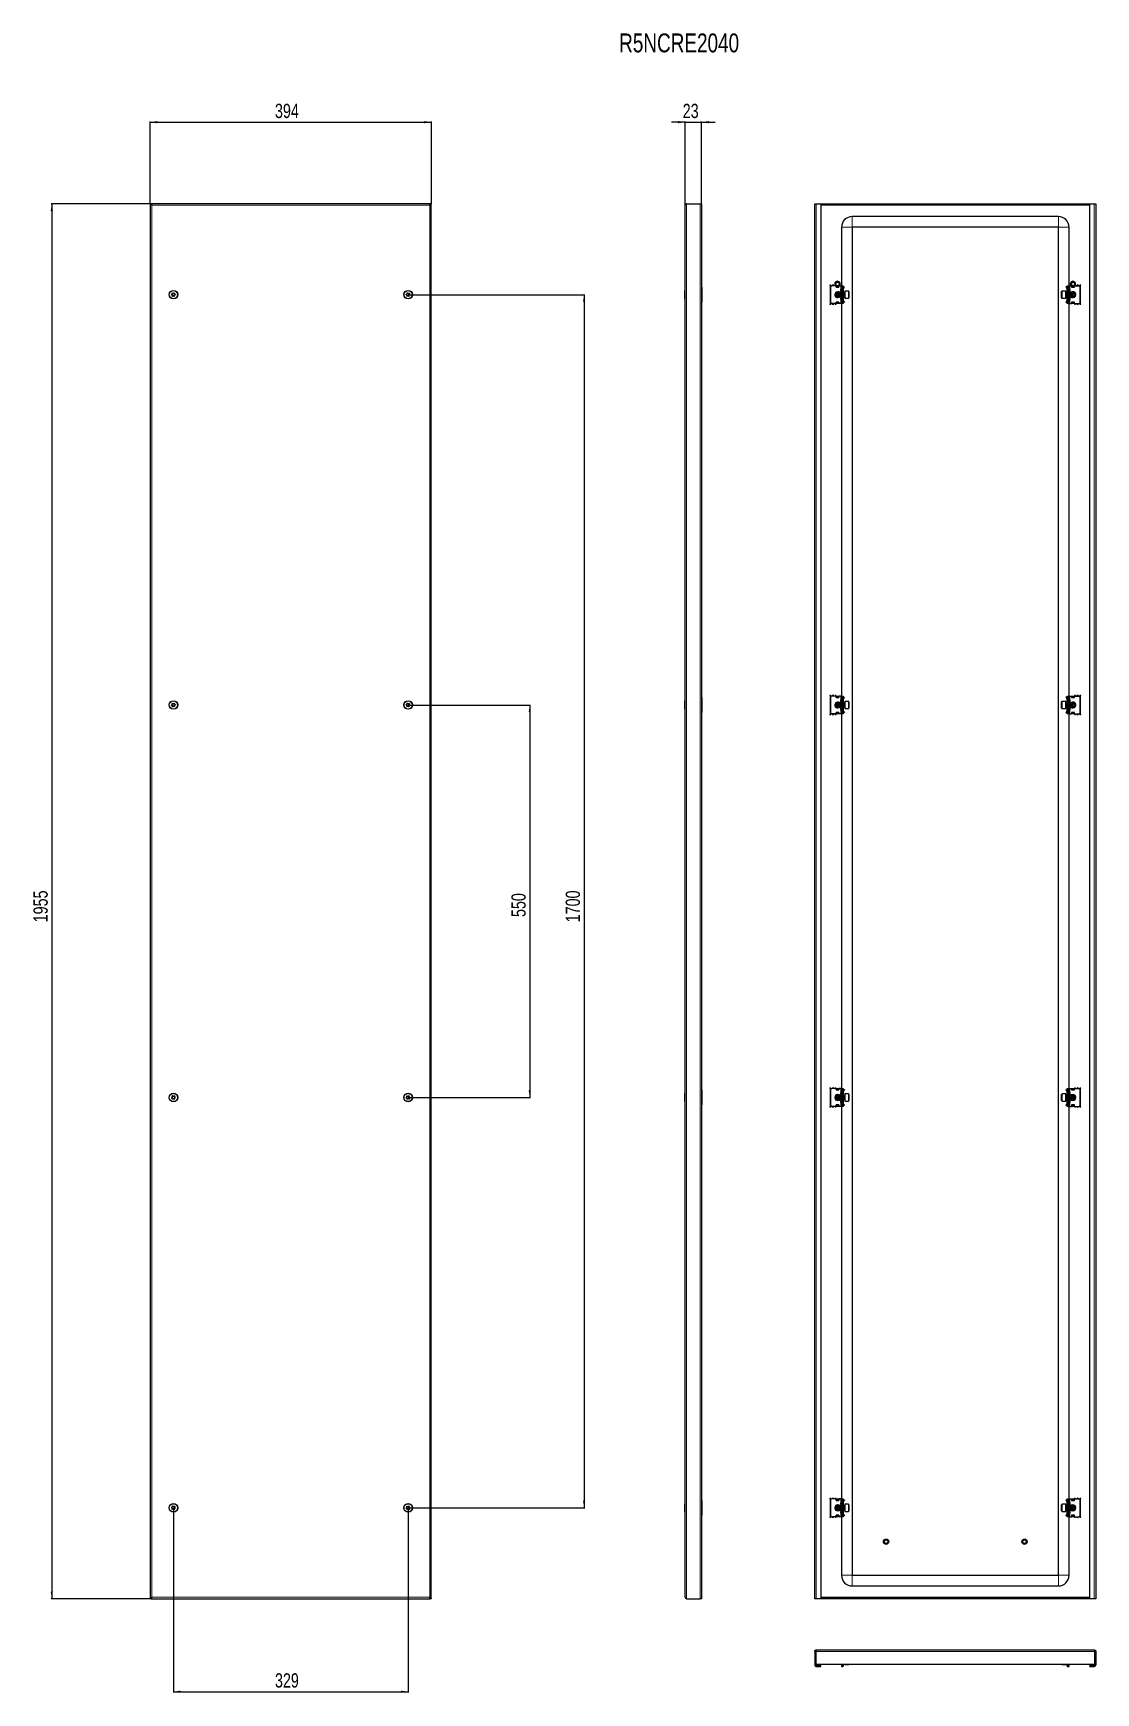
# Model space of a CAD drawing. Header units: millimetres. Extents: x -45 to 1444, y -1119 to 1206.
import ezdxf

# ---------------------------------------------------------------- set-up
doc = ezdxf.new("R2010")
doc.units = ezdxf.units.MM
doc.layers.add('FORMAT', color=7, linetype='Continuous')
doc.styles.add('SLDTEXTSTYLE0', font='TXT', dxfattribs={"width": 0.75})
doc.dimstyles.new('SLDDIMSTYLE0', dxfattribs={"dimtxt": 20, "dimasz": 10, "dimexe": 0, "dimexo": 0.0625, "dimgap": 5, "dimtad": 2, "dimdec": 1, "dimrnd": 1e-09, "dimzin": 12, "dimdsep": 46, "dimtxsty": 'SLDTEXTSTYLE0', "dimsah": 1, "dimcen": 0.09, "dimadec": 0, "dimazin": 3, "dimtfac": 1, "dimtmove": 0, "dimatfit": 0, "dimfxl": 0, "dimfrac": 2, "dimtolj": 1, "dimtzin": 12, "dimarcsym": 0})
doc.dimstyles.new('SLDDIMSTYLE1', dxfattribs={"dimtxt": 20, "dimasz": 10, "dimexe": 0, "dimexo": 0.0625, "dimgap": 5, "dimtad": 2, "dimdec": 1, "dimrnd": 1e-09, "dimzin": 12, "dimdsep": 46, "dimtxsty": 'SLDTEXTSTYLE0', "dimsah": 1, "dimcen": 0.09, "dimadec": 0, "dimazin": 3, "dimtfac": 1, "dimtofl": 0, "dimtmove": 0, "dimatfit": 3, "dimfxl": 0, "dimfrac": 2, "dimtolj": 1, "dimtzin": 12, "dimarcsym": 0})

msp = doc.modelspace()

# ---------------------------------------------------------------- texts
at = {"layer": 'FORMAT', "insert": (776.08, 1205.74), "char_height": 26.458, "attachment_point": 1, "style": 'SLDTEXTSTYLE0'}
msp.add_mtext('R5NCRE2040', dxfattribs=at)

# ---------------------------------------------------------------- blocks, each defined once
blk = doc.blocks.new('_D')
at = {"layer": 'FORMAT'}
for p, q in [((868.5, 1081.4), (849.3, 1081.4)), ((868.5, 965.2), (868.5, 1082.4)), ((868.5, 1081.4), (891.5, 1081.4)), ((891.5, 967.3), (891.5, 1082.4)), ((891.5, 1081.4), (910.7, 1081.4))]:
    blk.add_line(p, q, dxfattribs=at)
for points in [[(868.5, 1081.4), (858.5, 1083), (858.5, 1079.9)], [(891.5, 1081.4), (901.5, 1079.9), (901.5, 1083)]]:
    blk.add_solid(points, dxfattribs=at)
at = {"layer": 'FORMAT', "insert": (865.2, 1107.2), "char_height": 20, "attachment_point": 1, "style": 'SLDTEXTSTYLE0'}
blk.add_mtext('23', dxfattribs=at)
blk = doc.blocks.new('_D_1')
at = {"layer": 'FORMAT'}
for p, q in [((118.7, 967.2), (-20.2, 967.2)), ((-19.2, 967.2), (-19.2, -987.8)), ((118.7, -987.8), (-20.2, -987.8))]:
    blk.add_line(p, q, dxfattribs=at)
for points in [[(-19.2, 967.2), (-20.8, 957.2), (-17.7, 957.2)], [(-19.2, -987.8), (-17.7, -977.8), (-20.8, -977.8)]]:
    blk.add_solid(points, dxfattribs=at)
at = {"layer": 'FORMAT', "insert": (-45, -39.8), "char_height": 20, "attachment_point": 1, "rotation": 90, "style": 'SLDTEXTSTYLE0'}
blk.add_mtext('1955', dxfattribs=at)
blk = doc.blocks.new('_D_2')
at = {"layer": 'FORMAT'}
for p, q in [((118.8, 967.3), (118.8, 1082.4)), ((118.8, 1081.4), (512.8, 1081.4)), ((512.8, 967.3), (512.8, 1082.4))]:
    blk.add_line(p, q, dxfattribs=at)
for points in [[(118.8, 1081.4), (128.8, 1079.9), (128.8, 1083)], [(512.8, 1081.4), (502.8, 1083), (502.8, 1079.9)]]:
    blk.add_solid(points, dxfattribs=at)
at = {"layer": 'FORMAT', "insert": (293.6, 1107.2), "char_height": 20, "attachment_point": 1, "style": 'SLDTEXTSTYLE0'}
blk.add_mtext('394', dxfattribs=at)
blk = doc.blocks.new('_D_3')
at = {"layer": 'FORMAT'}
for p, q in [((480.3, 839.7), (727.9, 839.7)), ((726.9, 839.7), (726.9, -860.3)), ((480.3, -860.3), (727.9, -860.3))]:
    blk.add_line(p, q, dxfattribs=at)
for points in [[(726.9, 839.7), (725.4, 829.7), (728.5, 829.7)], [(726.9, -860.3), (728.5, -850.3), (725.4, -850.3)]]:
    blk.add_solid(points, dxfattribs=at)
at = {"layer": 'FORMAT', "insert": (701.1, -39.8), "char_height": 20, "attachment_point": 1, "rotation": 90, "style": 'SLDTEXTSTYLE0'}
blk.add_mtext('1700', dxfattribs=at)
blk = doc.blocks.new('_D_4')
at = {"layer": 'FORMAT'}
for p, q in [((151.3, -860.3), (151.3, -1118.9)), ((480.3, -860.3), (480.3, -1118.9)), ((151.3, -1117.9), (480.3, -1117.9))]:
    blk.add_line(p, q, dxfattribs=at)
for points in [[(151.3, -1117.9), (161.3, -1119.5), (161.3, -1116.4)], [(480.3, -1117.9), (470.3, -1116.4), (470.3, -1119.5)]]:
    blk.add_solid(points, dxfattribs=at)
at = {"layer": 'FORMAT', "insert": (293.6, -1092.1), "char_height": 20, "attachment_point": 1, "style": 'SLDTEXTSTYLE0'}
blk.add_mtext('329', dxfattribs=at)
blk = doc.blocks.new('_D_5')
at = {"layer": 'FORMAT'}
for p, q in [((480.3, 264.7), (651.8, 264.7)), ((650.8, 264.7), (650.8, -285.3)), ((480.3, -285.3), (651.8, -285.3))]:
    blk.add_line(p, q, dxfattribs=at)
for points in [[(650.8, 264.7), (649.2, 254.7), (652.3, 254.7)], [(650.8, -285.3), (652.3, -275.3), (649.2, -275.3)]]:
    blk.add_solid(points, dxfattribs=at)
at = {"layer": 'FORMAT', "insert": (625, -32.4), "char_height": 20, "attachment_point": 1, "rotation": 90, "style": 'SLDTEXTSTYLE0'}
blk.add_mtext('550', dxfattribs=at)

# ---------------------------------------------------------------- dimensions: what is measured, and where the dimension line sits
at = {"layer": 'FORMAT'}
for base, p1, p2, angle, picture, middle in [((512.75, 1081.41), (118.75, 967.25), (512.75, 967.25), 0, '_D_2', (315.75, 1081.41)), ((-19.25, -987.75), (118.75, 967.25), (118.75, -987.75), 90, '_D_1', (-19.25, -10.25)), ((726.93, -860.25), (480.25, 839.75), (480.25, -860.25), 90, '_D_3', (726.93, -10.25)), ((650.76, -285.25), (480.25, 264.75), (480.25, -285.25), 90, '_D_5', (650.76, -10.25))]:
    dim = msp.add_linear_dim(base=base, p1=p1, p2=p2, angle=angle, dimstyle='SLDDIMSTYLE1', dxfattribs=at)
    dim.commit()
    dim.dimension.update_dxf_attribs({"geometry": picture, "text_midpoint": middle, "dimtype": 160})
for base, p1, p2, dimstyle, picture, middle in [((891.5, 1081.41), (868.5, 965.15), (891.5, 967.25), 'SLDDIMSTYLE0', '_D', (880, 1081.41)), ((480.25, -1117.92), (151.25, -860.25), (480.25, -860.25), 'SLDDIMSTYLE1', '_D_4', (315.75, -1117.92))]:
    dim = msp.add_linear_dim(base=base, p1=p1, p2=p2, dimstyle=dimstyle, dxfattribs=at)
    dim.commit()
    dim.dimension.update_dxf_attribs({"geometry": picture, "text_midpoint": middle, "dimtype": 160})

# ---------------------------------------------------------------- linework, layer by layer
at = {"color": 7, "linetype": 'Continuous', "lineweight": 25}
for p, q in [((118.75, 967.25), (118.75, -987.75)), ((118.75, 967.25), (120.25, 967.25)), ((120.45, 967.25), (120.25, 967.25)), ((511.05, 967.25), (120.45, 967.25)), ((120.45, 966.14), (120.45, 967.25)), ((511.05, 966.13), (511.05, 967.25)), ((511.25, 967.25), (511.06, 967.25)), ((511.25, 967.25), (512.75, 967.25)), ((512.75, -987.75), (512.75, 967.25)), ((868.5, -985.65), (868.5, 965.15)), ((870.6, 967.25), (889.4, 967.25)), ((889.4, 967.25), (891.5, 967.25)), ((891.5, 967.25), (891.5, -987.75)), ((1050.23, 967.25), (1052.33, 967.25)), ((1050.23, -987.75), (1050.23, 967.25)), ((1052.33, 967.25), (1058.73, 967.25)), ((1058.73, 967.25), (1058.73, -987.75)), ((1058.73, 967.25), (1435.73, 967.25)), ((1058.73, 965.75), (1435.73, 965.75)), ((1435.73, 967.25), (1442.13, 967.25)), ((1435.73, -987.75), (1435.73, 967.25)), ((1442.13, 967.25), (1444.23, 967.25)), ((1444.23, 967.25), (1444.23, -987.75)), ((1087.73, 934.25), (1087.73, 852.25)), ((1391.73, 949.25), (1102.73, 949.25)), ((1102.73, 934.25), (1102.73, -954.75)), ((1391.73, 934.25), (1102.73, 934.25)), ((1391.73, -954.75), (1391.73, 934.25)), ((1406.73, 852.25), (1406.73, 934.25)), ((868.5, 845.53), (868.2, 845.53)), ((868.2, 833.96), (868.2, 845.53)), ((892, 850.25), (892, 829.25)), ((1071.73, 852.5), (1071.73, 827)), ((1072.23, 850.25), (1072.23, 829.25)), ((1080.23, 852.25), (1074.23, 852.25)), ((1080.23, 852.25), (1080.23, 850.25)), ((1080.43, 851.46), (1080.23, 851.57)), ((1080.23, 850.25), (1084.23, 850.25)), ((1080.43, 850.25), (1080.43, 851.46)), ((1080.48, 851.87), (1080.81, 852.1)), ((1080.98, 851.87), (1080.48, 851.51)), ((1080.48, 851.51), (1080.48, 851.87)), ((1080.48, 850.6), (1080.48, 851.51)), ((1080.48, 850.25), (1080.48, 850.6)), ((1080.98, 852.02), (1080.98, 851.87)), ((1080.98, 851.87), (1081.38, 851.87)), ((1082.78, 842.75), (1082.23, 842.19)), ((1082.23, 842.19), (1082.23, 837.3)), ((1082.23, 837.3), (1082.78, 836.75)), ((1082.84, 842.75), (1082.78, 842.75)), ((1082.78, 842.75), (1082.78, 836.75)), ((1083.23, 842.19), (1082.84, 842.75)), ((1082.84, 842.75), (1082.84, 838.6)), ((1082.84, 838.6), (1082.84, 836.75)), ((1082.84, 836.75), (1083.23, 837.3)), ((1083.07, 851.87), (1083.48, 851.87)), ((1083.62, 842.75), (1083.23, 842.19)), ((1083.23, 842.19), (1083.23, 838.81)), ((1083.23, 838.81), (1083.23, 837.3)), ((1083.23, 837.3), (1083.62, 836.75)), ((1083.48, 851.87), (1083.48, 852.02)), ((1083.98, 851.51), (1083.48, 851.87)), ((1083.84, 842.75), (1083.62, 842.75)), ((1083.62, 842.75), (1083.62, 838.6)), ((1083.62, 838.6), (1083.62, 836.75)), ((1083.65, 852.1), (1083.98, 851.87)), ((1084.23, 842.19), (1083.84, 842.75)), ((1083.84, 842.75), (1083.84, 838.6)), ((1083.84, 838.6), (1083.84, 836.75)), ((1083.84, 836.75), (1084.23, 837.3)), ((1083.98, 851.87), (1083.98, 851.51)), ((1084.23, 851.57), (1083.98, 851.43)), ((1083.98, 851.51), (1083.98, 850.6)), ((1083.98, 850.6), (1083.98, 850.25)), ((1084.06, 842.44), (1084.3, 842.3)), ((1084.23, 850.25), (1084.23, 852.25)), ((1086.73, 852.25), (1084.23, 852.25)), ((1084.62, 842.75), (1084.23, 842.19)), ((1084.23, 842.19), (1084.23, 838.81)), ((1084.23, 838.81), (1084.23, 837.3)), ((1084.23, 837.3), (1084.62, 836.75)), ((1084.84, 842.75), (1084.62, 842.75)), ((1084.62, 842.75), (1084.62, 838.6)), ((1084.62, 838.6), (1084.62, 836.75)), ((1085.23, 842.19), (1084.84, 842.75)), ((1084.84, 842.75), (1084.84, 838.6)), ((1084.84, 838.6), (1084.84, 836.75)), ((1084.84, 836.75), (1085.23, 837.3)), ((1085.62, 842.75), (1085.23, 842.19)), ((1085.23, 842.19), (1085.23, 838.81)), ((1085.23, 838.81), (1085.23, 837.3)), ((1085.23, 837.3), (1085.62, 836.75)), ((1085.84, 842.75), (1085.62, 842.75)), ((1085.62, 842.75), (1085.62, 838.6)), ((1085.62, 838.6), (1085.62, 836.75)), ((1086.23, 842.19), (1085.84, 842.75)), ((1085.84, 842.75), (1085.84, 838.6)), ((1085.84, 838.6), (1085.84, 836.75)), ((1085.84, 836.75), (1086.23, 837.3)), ((1086.23, 846.75), (1086.23, 844.75)), ((1086.73, 846.75), (1086.23, 846.75)), ((1086.23, 845), (1087.23, 845)), ((1086.23, 844.75), (1087.91, 843.78)), ((1087.73, 843.75), (1086.23, 843.75)), ((1086.23, 843.75), (1086.23, 835.75)), ((1088.23, 852.25), (1086.73, 852.25)), ((1088.23, 846.75), (1086.73, 846.75)), ((1087.23, 845), (1087.73, 845)), ((1087.73, 845), (1087.73, 843.88)), ((1088.23, 850.25), (1088.23, 852.25)), ((1088.23, 852.25), (1090.23, 852.25)), ((1088.23, 850.25), (1088.23, 829.25)), ((1089.23, 829.25), (1089.23, 850.25)), ((1090.23, 852.25), (1090.23, 851.98)), ((1090.23, 851.98), (1090.23, 827.51)), ((1090.23, 851.16), (1090.44, 850.95)), ((1090.73, 848.5), (1090.23, 848.5)), ((1090.73, 845), (1090.23, 845)), ((1090.62, 842.75), (1090.23, 842.19)), ((1090.23, 837.3), (1090.62, 836.75)), ((1090.84, 842.75), (1090.62, 842.75)), ((1090.62, 842.75), (1090.62, 838.6)), ((1090.62, 838.6), (1090.62, 836.75)), ((1090.73, 850.25), (1090.73, 849.79)), ((1090.73, 845), (1090.73, 848.5)), ((1090.73, 842.75), (1090.73, 845)), ((1090.82, 849.91), (1091.79, 850.89)), ((1091.17, 849.56), (1090.82, 849.91)), ((1091.23, 842.19), (1090.84, 842.75)), ((1090.84, 842.75), (1090.84, 838.6)), ((1090.84, 838.6), (1090.84, 836.75)), ((1090.84, 836.75), (1091.23, 837.3)), ((1091.17, 849.56), (1092.14, 850.53)), ((1091.62, 842.75), (1091.23, 842.19)), ((1091.23, 842.19), (1091.23, 838.81)), ((1091.23, 838.81), (1091.23, 837.3)), ((1091.23, 837.3), (1091.62, 836.75)), ((1091.98, 842.75), (1091.62, 842.75)), ((1091.62, 842.75), (1091.62, 838.6)), ((1091.62, 838.6), (1091.62, 836.75)), ((1091.79, 850.89), (1092.14, 850.53)), ((1097.63, 844.75), (1092.23, 844.75)), ((1092.23, 844.75), (1092.23, 834.75)), ((1098.23, 844.15), (1098.23, 835.35)), ((1396.23, 843.81), (1396.23, 844.15)), ((1396.23, 835.35), (1396.23, 843.81)), ((1402.23, 844.75), (1396.83, 844.75)), ((1402.23, 844.37), (1402.23, 844.75)), ((1402.23, 834.75), (1402.23, 844.37)), ((1402.67, 850.89), (1402.32, 850.53)), ((1403.29, 849.56), (1402.32, 850.53)), ((1402.84, 842.75), (1402.48, 842.75)), ((1403.64, 849.91), (1402.67, 850.89)), ((1403.23, 842.19), (1402.84, 842.75)), ((1402.84, 838.6), (1402.84, 842.75)), ((1402.84, 836.75), (1402.84, 838.6)), ((1402.84, 836.75), (1403.23, 837.3)), ((1403.62, 842.75), (1403.23, 842.19)), ((1403.23, 838.81), (1403.23, 842.19)), ((1403.23, 837.3), (1403.23, 838.81)), ((1403.23, 837.3), (1403.62, 836.75)), ((1403.29, 849.56), (1403.64, 849.91)), ((1403.84, 842.75), (1403.62, 842.75)), ((1403.62, 838.6), (1403.62, 842.75)), ((1403.62, 836.75), (1403.62, 838.6)), ((1403.73, 850.25), (1403.73, 849.85)), ((1403.73, 848.5), (1404.23, 848.5)), ((1403.73, 848.5), (1403.73, 845)), ((1404.23, 845), (1403.73, 845)), ((1403.73, 845), (1403.73, 842.75)), ((1404.23, 842.19), (1403.84, 842.75)), ((1403.84, 838.6), (1403.84, 842.75)), ((1403.84, 836.75), (1403.84, 838.6)), ((1403.84, 836.75), (1404.23, 837.3)), ((1404.02, 850.95), (1404.23, 851.16)), ((1404.23, 852.25), (1406.23, 852.25)), ((1404.23, 851.98), (1404.23, 852.25)), ((1404.23, 827.51), (1404.23, 851.98)), ((1405.23, 850.25), (1405.23, 829.25)), ((1406.23, 852.25), (1406.23, 850.25)), ((1406.23, 852.25), (1407.73, 852.25)), ((1406.23, 829.25), (1406.23, 850.25)), ((1407.73, 846.75), (1406.23, 846.75)), ((1406.55, 843.78), (1408.23, 844.75)), ((1406.73, 843.88), (1406.73, 845)), ((1406.73, 845), (1407.23, 845)), ((1408.23, 843.75), (1406.73, 843.75)), ((1407.23, 845), (1408.23, 845)), ((1407.73, 852.25), (1410.23, 852.25)), ((1408.23, 846.75), (1407.73, 846.75)), ((1408.23, 844.75), (1408.23, 846.75)), ((1408.23, 835.75), (1408.23, 843.75)), ((1408.62, 842.75), (1408.23, 842.19)), ((1408.23, 837.3), (1408.62, 836.75)), ((1408.84, 842.75), (1408.62, 842.75)), ((1408.62, 838.6), (1408.62, 842.75)), ((1408.62, 836.75), (1408.62, 838.6)), ((1409.23, 842.19), (1408.84, 842.75)), ((1408.84, 838.6), (1408.84, 842.75)), ((1408.84, 836.75), (1408.84, 838.6)), ((1408.84, 836.75), (1409.23, 837.3)), ((1409.62, 842.75), (1409.23, 842.19)), ((1409.23, 838.81), (1409.23, 842.19)), ((1409.23, 837.3), (1409.23, 838.81)), ((1409.23, 837.3), (1409.62, 836.75)), ((1409.84, 842.75), (1409.62, 842.75)), ((1409.62, 838.6), (1409.62, 842.75)), ((1409.62, 836.75), (1409.62, 838.6)), ((1410.23, 842.19), (1409.84, 842.75)), ((1409.84, 838.6), (1409.84, 842.75)), ((1409.84, 836.75), (1409.84, 838.6)), ((1409.84, 836.75), (1410.23, 837.3)), ((1410.15, 842.3), (1410.4, 842.44)), ((1410.23, 852.25), (1410.23, 850.25)), ((1410.48, 851.43), (1410.23, 851.57)), ((1410.23, 850.25), (1414.23, 850.25)), ((1410.62, 842.75), (1410.23, 842.19)), ((1410.23, 838.81), (1410.23, 842.19)), ((1410.23, 837.3), (1410.23, 838.81)), ((1410.23, 837.3), (1410.62, 836.75)), ((1410.48, 851.87), (1410.81, 852.1)), ((1410.98, 851.87), (1410.48, 851.51)), ((1410.48, 851.51), (1410.48, 851.87)), ((1410.48, 850.6), (1410.48, 851.51)), ((1410.48, 850.25), (1410.48, 850.6)), ((1410.84, 842.75), (1410.62, 842.75)), ((1410.62, 838.6), (1410.62, 842.75)), ((1410.62, 836.75), (1410.62, 838.6)), ((1411.23, 842.19), (1410.84, 842.75)), ((1410.84, 838.6), (1410.84, 842.75)), ((1410.84, 836.75), (1410.84, 838.6)), ((1410.84, 836.75), (1411.23, 837.3)), ((1410.98, 852.02), (1410.98, 851.87)), ((1410.98, 851.87), (1411.38, 851.87)), ((1411.62, 842.75), (1411.23, 842.19)), ((1411.23, 838.81), (1411.23, 842.19)), ((1411.23, 837.3), (1411.23, 838.81)), ((1411.23, 837.3), (1411.62, 836.75)), ((1411.67, 842.75), (1411.62, 842.75)), ((1411.62, 838.6), (1411.62, 842.75)), ((1411.62, 836.75), (1411.62, 838.6)), ((1412.23, 842.19), (1411.67, 842.75)), ((1411.67, 842.52), (1411.67, 842.75)), ((1411.67, 836.75), (1411.67, 842.52)), ((1411.67, 836.75), (1412.23, 837.3)), ((1412.23, 842.01), (1412.23, 842.19)), ((1412.23, 837.3), (1412.23, 842.01)), ((1413.07, 851.87), (1413.48, 851.87)), ((1413.48, 851.87), (1413.48, 852.02)), ((1413.98, 851.51), (1413.48, 851.87)), ((1413.65, 852.1), (1413.98, 851.87)), ((1413.98, 851.87), (1413.98, 851.51)), ((1413.98, 851.51), (1413.98, 850.6)), ((1413.98, 850.6), (1413.98, 850.25)), ((1414.23, 851.57), (1414.03, 851.46)), ((1414.03, 851.46), (1414.03, 850.25)), ((1414.23, 850.25), (1414.23, 852.25)), ((1414.23, 852.25), (1420.23, 852.25)), ((1422.23, 829.25), (1422.23, 850.25)), ((1422.73, 827), (1422.73, 852.5)), ((868.2, 833.96), (868.5, 833.96)), ((1080.23, 827.25), (1074.23, 827.25)), ((1079.73, 827.25), (1079.73, 827)), ((1084.23, 829.25), (1080.23, 829.25)), ((1080.23, 829.25), (1080.23, 827.25)), ((1080.23, 827.36), (1080.43, 827.36)), ((1080.43, 827.36), (1080.43, 829.25)), ((1080.48, 828.89), (1080.48, 829.25)), ((1080.48, 827.98), (1080.48, 828.89)), ((1080.48, 827.98), (1080.98, 827.63)), ((1080.48, 827.63), (1080.48, 827.98)), ((1080.98, 827.27), (1080.48, 827.63)), ((1083.48, 827.63), (1080.98, 827.63)), ((1080.98, 827.63), (1080.98, 827.27)), ((1083.48, 827.27), (1080.98, 827.27)), ((1081.71, 837.18), (1082.54, 836.99)), ((1082.78, 836.75), (1082.84, 836.75)), ((1083.02, 837), (1083.39, 837.07)), ((1083.48, 827.63), (1083.98, 827.98)), ((1083.48, 827.27), (1083.48, 827.63)), ((1083.98, 827.63), (1083.48, 827.27)), ((1083.62, 836.75), (1083.84, 836.75)), ((1083.98, 829.25), (1083.98, 828.89)), ((1083.98, 828.89), (1083.98, 827.98)), ((1083.98, 827.98), (1083.98, 827.63)), ((1084.3, 837.19), (1084.06, 837.06)), ((1084.23, 827.25), (1084.23, 829.25)), ((1086.73, 827.25), (1084.23, 827.25)), ((1084.62, 836.75), (1084.84, 836.75)), ((1085.62, 836.75), (1085.84, 836.75)), ((1086.23, 835.75), (1087.73, 835.75)), ((1087.91, 835.71), (1086.23, 834.75)), ((1086.23, 834.75), (1086.23, 832.75)), ((1087.23, 834.5), (1086.23, 834.5)), ((1086.23, 832.75), (1086.73, 832.75)), ((1086.73, 832.75), (1088.23, 832.75)), ((1088.23, 827.25), (1086.73, 827.25)), ((1087.73, 834.5), (1087.23, 834.5)), ((1087.73, 835.61), (1087.73, 834.5)), ((1087.73, 827.25), (1087.73, 277.25)), ((1088.23, 827.25), (1088.23, 829.25)), ((1090.23, 827.25), (1088.23, 827.25)), ((1090.23, 834.5), (1090.73, 834.5)), ((1090.73, 831), (1090.23, 831)), ((1090.44, 828.54), (1090.23, 828.33)), ((1090.23, 827.51), (1090.23, 827.25)), ((1090.62, 836.75), (1090.84, 836.75)), ((1090.73, 834.5), (1090.73, 836.75)), ((1090.73, 831), (1090.73, 834.5)), ((1090.73, 829.25), (1090.73, 829.64)), ((1091.17, 829.94), (1090.82, 829.58)), ((1090.82, 829.58), (1091.79, 828.61)), ((1091.17, 829.94), (1092.14, 828.96)), ((1091.62, 836.75), (1091.98, 836.75)), ((1091.79, 828.61), (1092.14, 828.96)), ((1092.23, 834.75), (1097.63, 834.75)), ((1396.83, 834.75), (1402.23, 834.75)), ((1403.29, 829.94), (1402.32, 828.96)), ((1402.67, 828.61), (1402.32, 828.96)), ((1402.48, 836.75), (1402.84, 836.75)), ((1403.64, 829.58), (1402.67, 828.61)), ((1403.29, 829.94), (1403.64, 829.58)), ((1403.62, 836.75), (1403.84, 836.75)), ((1403.73, 836.75), (1403.73, 834.5)), ((1403.73, 834.5), (1404.23, 834.5)), ((1403.73, 834.5), (1403.73, 831)), ((1403.73, 831), (1404.23, 831)), ((1403.73, 829.25), (1403.73, 829.71)), ((1404.23, 828.33), (1404.02, 828.54)), ((1404.23, 827.25), (1404.23, 827.51)), ((1406.23, 827.25), (1404.23, 827.25)), ((1406.23, 832.75), (1407.73, 832.75)), ((1406.23, 829.25), (1406.23, 827.25)), ((1406.23, 827.25), (1407.73, 827.25)), ((1408.23, 834.75), (1406.55, 835.71)), ((1406.73, 835.75), (1408.23, 835.75)), ((1406.73, 834.5), (1406.73, 835.61)), ((1407.23, 834.5), (1406.73, 834.5)), ((1406.73, 277.25), (1406.73, 827.25)), ((1408.23, 834.5), (1407.23, 834.5)), ((1407.73, 832.75), (1408.23, 832.75)), ((1407.73, 827.25), (1410.23, 827.25)), ((1408.23, 832.75), (1408.23, 834.75)), ((1408.62, 836.75), (1408.84, 836.75)), ((1409.62, 836.75), (1409.84, 836.75)), ((1410.4, 837.06), (1410.15, 837.19)), ((1414.23, 829.25), (1410.23, 829.25)), ((1410.23, 829.25), (1410.23, 827.25)), ((1410.48, 828.89), (1410.48, 829.25)), ((1410.48, 827.98), (1410.48, 828.89)), ((1410.48, 827.98), (1410.98, 827.63)), ((1410.48, 827.63), (1410.48, 827.98)), ((1410.98, 827.27), (1410.48, 827.63)), ((1410.62, 836.75), (1410.84, 836.75)), ((1413.48, 827.63), (1410.98, 827.63)), ((1410.98, 827.63), (1410.98, 827.27)), ((1413.48, 827.27), (1410.98, 827.27)), ((1411.07, 837.07), (1411.44, 837)), ((1411.62, 836.75), (1411.67, 836.75)), ((1411.92, 836.99), (1412.75, 837.18)), ((1413.48, 827.63), (1413.98, 827.98)), ((1413.48, 827.27), (1413.48, 827.63)), ((1413.98, 827.63), (1413.48, 827.27)), ((1413.98, 829.25), (1413.98, 828.89)), ((1413.98, 828.89), (1413.98, 827.98)), ((1413.98, 827.98), (1413.98, 827.63)), ((1414.03, 829.25), (1414.03, 827.36)), ((1414.03, 827.36), (1414.23, 827.36)), ((1414.23, 827.25), (1414.23, 829.25)), ((1414.23, 827.25), (1420.23, 827.25)), ((1414.73, 827), (1414.73, 827.25)), ((868.5, 270.53), (868.2, 270.53)), ((868.2, 258.96), (868.2, 270.53)), ((868.2, 258.96), (868.5, 258.96)), ((892, 275.25), (892, 254.25)), ((1071.73, 277.5), (1071.73, 252)), ((1072.23, 275.25), (1072.23, 254.25)), ((1080.23, 277.25), (1074.23, 277.25)), ((1079.73, 277.5), (1079.73, 277.25)), ((1080.23, 277.25), (1080.23, 275.25)), ((1080.43, 277.13), (1080.23, 277.13)), ((1080.23, 275.25), (1084.23, 275.25)), ((1080.43, 275.25), (1080.43, 277.13)), ((1080.48, 276.87), (1080.98, 277.22)), ((1080.98, 276.87), (1080.48, 276.51)), ((1080.48, 276.51), (1080.48, 276.87)), ((1080.48, 275.6), (1080.48, 276.51)), ((1080.48, 275.25), (1080.48, 275.6)), ((1080.98, 277.22), (1080.98, 276.87)), ((1080.98, 277.22), (1083.48, 277.22)), ((1080.98, 276.87), (1083.48, 276.87)), ((1081.71, 262.18), (1082.54, 261.99)), ((1082.78, 267.75), (1082.23, 267.19)), ((1082.23, 267.19), (1082.23, 262.3)), ((1082.23, 262.3), (1082.78, 261.75)), ((1082.84, 267.75), (1082.78, 267.75)), ((1082.78, 267.75), (1082.78, 261.75)), ((1082.78, 261.75), (1082.84, 261.75)), ((1083.23, 267.19), (1082.84, 267.75)), ((1082.84, 267.75), (1082.84, 263.6)), ((1082.84, 263.6), (1082.84, 261.75)), ((1082.84, 261.75), (1083.23, 262.3)), ((1083.02, 262), (1083.39, 262.07)), ((1083.62, 267.75), (1083.23, 267.19)), ((1083.23, 267.19), (1083.23, 263.81)), ((1083.23, 263.81), (1083.23, 262.3)), ((1083.23, 262.3), (1083.62, 261.75)), ((1083.48, 276.87), (1083.48, 277.22)), ((1083.48, 277.22), (1083.98, 276.87)), ((1083.98, 276.51), (1083.48, 276.87)), ((1083.84, 267.75), (1083.62, 267.75)), ((1083.62, 267.75), (1083.62, 263.6)), ((1083.62, 263.6), (1083.62, 261.75)), ((1083.62, 261.75), (1083.84, 261.75)), ((1084.23, 267.19), (1083.84, 267.75)), ((1083.84, 267.75), (1083.84, 263.6)), ((1083.84, 263.6), (1083.84, 261.75)), ((1083.84, 261.75), (1084.23, 262.3)), ((1083.98, 276.87), (1083.98, 276.51)), ((1083.98, 276.51), (1083.98, 275.6)), ((1083.98, 275.6), (1083.98, 275.25)), ((1084.06, 267.44), (1084.3, 267.3)), ((1084.3, 262.19), (1084.06, 262.06)), ((1084.23, 275.25), (1084.23, 277.25)), ((1086.73, 277.25), (1084.23, 277.25)), ((1084.62, 267.75), (1084.23, 267.19)), ((1084.23, 267.19), (1084.23, 263.81)), ((1084.23, 263.81), (1084.23, 262.3)), ((1084.23, 262.3), (1084.62, 261.75)), ((1084.84, 267.75), (1084.62, 267.75)), ((1084.62, 267.75), (1084.62, 263.6)), ((1084.62, 263.6), (1084.62, 261.75)), ((1084.62, 261.75), (1084.84, 261.75)), ((1085.23, 267.19), (1084.84, 267.75)), ((1084.84, 267.75), (1084.84, 263.6)), ((1084.84, 263.6), (1084.84, 261.75)), ((1084.84, 261.75), (1085.23, 262.3)), ((1085.62, 267.75), (1085.23, 267.19)), ((1085.23, 267.19), (1085.23, 263.81)), ((1085.23, 263.81), (1085.23, 262.3)), ((1085.23, 262.3), (1085.62, 261.75)), ((1085.84, 267.75), (1085.62, 267.75)), ((1085.62, 267.75), (1085.62, 263.6)), ((1085.62, 263.6), (1085.62, 261.75)), ((1085.62, 261.75), (1085.84, 261.75)), ((1086.23, 267.19), (1085.84, 267.75)), ((1085.84, 267.75), (1085.84, 263.6)), ((1085.84, 263.6), (1085.84, 261.75)), ((1085.84, 261.75), (1086.23, 262.3)), ((1086.23, 271.75), (1086.23, 269.75)), ((1086.73, 271.75), (1086.23, 271.75)), ((1086.23, 270), (1087.23, 270)), ((1086.23, 269.75), (1087.91, 268.78)), ((1087.73, 268.75), (1086.23, 268.75)), ((1086.23, 268.75), (1086.23, 260.75)), ((1086.23, 260.75), (1087.73, 260.75)), ((1087.91, 260.71), (1086.23, 259.75)), ((1086.23, 259.75), (1086.23, 257.75)), ((1087.23, 259.5), (1086.23, 259.5)), ((1086.23, 257.75), (1086.73, 257.75)), ((1088.23, 277.25), (1086.73, 277.25)), ((1088.23, 271.75), (1086.73, 271.75)), ((1086.73, 257.75), (1088.23, 257.75)), ((1087.23, 270), (1087.73, 270)), ((1087.73, 259.5), (1087.23, 259.5)), ((1087.73, 270), (1087.73, 268.88)), ((1087.73, 260.61), (1087.73, 259.5)), ((1088.23, 275.25), (1088.23, 277.25)), ((1088.23, 277.25), (1090.23, 277.25)), ((1088.23, 275.25), (1088.23, 254.25)), ((1089.23, 254.25), (1089.23, 275.25)), ((1090.23, 277.25), (1090.23, 276.98)), ((1090.23, 276.98), (1090.23, 252.51)), ((1090.23, 276.16), (1090.44, 275.95)), ((1090.73, 273.5), (1090.23, 273.5)), ((1090.73, 270), (1090.23, 270)), ((1090.62, 267.75), (1090.23, 267.19)), ((1090.23, 262.3), (1090.62, 261.75)), ((1090.23, 259.5), (1090.73, 259.5)), ((1090.73, 256), (1090.23, 256)), ((1090.84, 267.75), (1090.62, 267.75)), ((1090.62, 267.75), (1090.62, 263.6)), ((1090.62, 263.6), (1090.62, 261.75)), ((1090.62, 261.75), (1090.84, 261.75)), ((1090.73, 275.25), (1090.73, 274.79)), ((1090.73, 270), (1090.73, 273.5)), ((1090.73, 267.75), (1090.73, 270)), ((1090.73, 259.5), (1090.73, 261.75)), ((1090.73, 256), (1090.73, 259.5)), ((1090.82, 274.91), (1091.79, 275.89)), ((1091.17, 274.56), (1090.82, 274.91)), ((1091.23, 267.19), (1090.84, 267.75)), ((1090.84, 267.75), (1090.84, 263.6)), ((1090.84, 263.6), (1090.84, 261.75)), ((1090.84, 261.75), (1091.23, 262.3)), ((1091.17, 274.56), (1092.14, 275.53)), ((1091.62, 267.75), (1091.23, 267.19)), ((1091.23, 267.19), (1091.23, 263.81)), ((1091.23, 263.81), (1091.23, 262.3)), ((1091.23, 262.3), (1091.62, 261.75)), ((1091.98, 267.75), (1091.62, 267.75)), ((1091.62, 267.75), (1091.62, 263.6)), ((1091.62, 263.6), (1091.62, 261.75)), ((1091.62, 261.75), (1091.98, 261.75)), ((1091.79, 275.89), (1092.14, 275.53)), ((1097.63, 269.75), (1092.23, 269.75)), ((1092.23, 269.75), (1092.23, 259.75)), ((1092.23, 259.75), (1097.63, 259.75)), ((1098.23, 269.15), (1098.23, 260.35)), ((1396.23, 268.81), (1396.23, 269.15)), ((1396.23, 260.35), (1396.23, 268.81)), ((1402.23, 269.75), (1396.83, 269.75)), ((1396.83, 259.75), (1402.23, 259.75)), ((1402.23, 269.37), (1402.23, 269.75)), ((1402.23, 259.75), (1402.23, 269.37)), ((1402.67, 275.89), (1402.32, 275.53)), ((1403.29, 274.56), (1402.32, 275.53)), ((1402.84, 267.75), (1402.48, 267.75)), ((1402.48, 261.75), (1402.84, 261.75)), ((1403.64, 274.91), (1402.67, 275.89)), ((1403.23, 267.19), (1402.84, 267.75)), ((1402.84, 263.6), (1402.84, 267.75)), ((1402.84, 261.75), (1402.84, 263.6)), ((1402.84, 261.75), (1403.23, 262.3)), ((1403.62, 267.75), (1403.23, 267.19)), ((1403.23, 263.81), (1403.23, 267.19)), ((1403.23, 262.3), (1403.23, 263.81)), ((1403.23, 262.3), (1403.62, 261.75)), ((1403.29, 274.56), (1403.64, 274.91)), ((1403.84, 267.75), (1403.62, 267.75)), ((1403.62, 263.6), (1403.62, 267.75)), ((1403.62, 261.75), (1403.62, 263.6)), ((1403.62, 261.75), (1403.84, 261.75)), ((1403.73, 275.25), (1403.73, 274.85)), ((1403.73, 273.5), (1404.23, 273.5)), ((1403.73, 273.5), (1403.73, 270)), ((1404.23, 270), (1403.73, 270)), ((1403.73, 270), (1403.73, 267.75)), ((1403.73, 261.75), (1403.73, 259.5)), ((1403.73, 259.5), (1404.23, 259.5)), ((1403.73, 259.5), (1403.73, 256)), ((1403.73, 256), (1404.23, 256)), ((1404.23, 267.19), (1403.84, 267.75)), ((1403.84, 263.6), (1403.84, 267.75)), ((1403.84, 261.75), (1403.84, 263.6)), ((1403.84, 261.75), (1404.23, 262.3)), ((1404.02, 275.95), (1404.23, 276.16)), ((1404.23, 277.25), (1406.23, 277.25)), ((1404.23, 276.98), (1404.23, 277.25)), ((1404.23, 252.51), (1404.23, 276.98)), ((1405.23, 275.25), (1405.23, 254.25)), ((1406.23, 277.25), (1406.23, 275.25)), ((1406.23, 277.25), (1407.73, 277.25)), ((1406.23, 254.25), (1406.23, 275.25)), ((1407.73, 271.75), (1406.23, 271.75)), ((1406.23, 257.75), (1407.73, 257.75)), ((1406.55, 268.78), (1408.23, 269.75)), ((1408.23, 259.75), (1406.55, 260.71)), ((1406.73, 268.88), (1406.73, 270)), ((1406.73, 270), (1407.23, 270)), ((1408.23, 268.75), (1406.73, 268.75)), ((1406.73, 260.75), (1408.23, 260.75)), ((1406.73, 259.5), (1406.73, 260.61)), ((1407.23, 259.5), (1406.73, 259.5)), ((1407.23, 270), (1408.23, 270)), ((1408.23, 259.5), (1407.23, 259.5)), ((1407.73, 277.25), (1410.23, 277.25)), ((1408.23, 271.75), (1407.73, 271.75)), ((1407.73, 257.75), (1408.23, 257.75)), ((1408.23, 269.75), (1408.23, 271.75)), ((1408.23, 260.75), (1408.23, 268.75)), ((1408.62, 267.75), (1408.23, 267.19)), ((1408.23, 262.3), (1408.62, 261.75)), ((1408.23, 257.75), (1408.23, 259.75)), ((1408.84, 267.75), (1408.62, 267.75)), ((1408.62, 263.6), (1408.62, 267.75)), ((1408.62, 261.75), (1408.62, 263.6)), ((1408.62, 261.75), (1408.84, 261.75)), ((1409.23, 267.19), (1408.84, 267.75)), ((1408.84, 263.6), (1408.84, 267.75)), ((1408.84, 261.75), (1408.84, 263.6)), ((1408.84, 261.75), (1409.23, 262.3)), ((1409.62, 267.75), (1409.23, 267.19)), ((1409.23, 263.81), (1409.23, 267.19)), ((1409.23, 262.3), (1409.23, 263.81)), ((1409.23, 262.3), (1409.62, 261.75)), ((1409.84, 267.75), (1409.62, 267.75)), ((1409.62, 263.6), (1409.62, 267.75)), ((1409.62, 261.75), (1409.62, 263.6)), ((1409.62, 261.75), (1409.84, 261.75)), ((1410.23, 267.19), (1409.84, 267.75)), ((1409.84, 263.6), (1409.84, 267.75)), ((1409.84, 261.75), (1409.84, 263.6)), ((1409.84, 261.75), (1410.23, 262.3)), ((1410.15, 267.3), (1410.4, 267.44)), ((1410.4, 262.06), (1410.15, 262.19)), ((1410.23, 277.25), (1410.23, 275.25)), ((1410.23, 275.25), (1414.23, 275.25)), ((1410.62, 267.75), (1410.23, 267.19)), ((1410.23, 263.81), (1410.23, 267.19)), ((1410.23, 262.3), (1410.23, 263.81)), ((1410.23, 262.3), (1410.62, 261.75)), ((1410.48, 276.87), (1410.98, 277.22)), ((1410.98, 276.87), (1410.48, 276.51)), ((1410.48, 276.51), (1410.48, 276.87)), ((1410.48, 275.6), (1410.48, 276.51)), ((1410.48, 275.25), (1410.48, 275.6)), ((1410.84, 267.75), (1410.62, 267.75)), ((1410.62, 263.6), (1410.62, 267.75)), ((1410.62, 261.75), (1410.62, 263.6)), ((1410.62, 261.75), (1410.84, 261.75)), ((1411.23, 267.19), (1410.84, 267.75)), ((1410.84, 263.6), (1410.84, 267.75)), ((1410.84, 261.75), (1410.84, 263.6)), ((1410.84, 261.75), (1411.23, 262.3)), ((1410.98, 277.22), (1410.98, 276.87)), ((1410.98, 277.22), (1413.48, 277.22)), ((1410.98, 276.87), (1413.48, 276.87)), ((1411.07, 262.07), (1411.44, 262)), ((1411.62, 267.75), (1411.23, 267.19)), ((1411.23, 263.81), (1411.23, 267.19)), ((1411.23, 262.3), (1411.23, 263.81)), ((1411.23, 262.3), (1411.62, 261.75)), ((1411.67, 267.75), (1411.62, 267.75)), ((1411.62, 263.6), (1411.62, 267.75)), ((1411.62, 261.75), (1411.62, 263.6)), ((1411.62, 261.75), (1411.67, 261.75)), ((1412.23, 267.19), (1411.67, 267.75)), ((1411.67, 267.52), (1411.67, 267.75)), ((1411.67, 261.75), (1411.67, 267.52)), ((1411.67, 261.75), (1412.23, 262.3)), ((1411.92, 261.99), (1412.75, 262.18)), ((1412.23, 267.01), (1412.23, 267.19)), ((1412.23, 262.3), (1412.23, 267.01)), ((1413.48, 276.87), (1413.48, 277.22)), ((1413.48, 277.22), (1413.98, 276.87)), ((1413.98, 276.51), (1413.48, 276.87)), ((1413.98, 276.87), (1413.98, 276.51)), ((1413.98, 276.51), (1413.98, 275.6)), ((1413.98, 275.6), (1413.98, 275.25)), ((1414.03, 277.13), (1414.03, 275.25)), ((1414.23, 277.13), (1414.03, 277.13)), ((1414.23, 277.25), (1420.23, 277.25)), ((1414.23, 275.25), (1414.23, 277.25)), ((1414.73, 277.25), (1414.73, 277.5)), ((1422.23, 254.25), (1422.23, 275.25)), ((1422.73, 252), (1422.73, 277.5)), ((1080.23, 252.25), (1074.23, 252.25)), ((1079.73, 252.25), (1079.73, 252)), ((1084.23, 254.25), (1080.23, 254.25)), ((1080.23, 254.25), (1080.23, 252.25)), ((1080.23, 252.36), (1080.43, 252.36)), ((1080.43, 252.36), (1080.43, 254.25)), ((1080.48, 253.89), (1080.48, 254.25)), ((1080.48, 252.98), (1080.48, 253.89)), ((1080.48, 252.98), (1080.98, 252.63)), ((1080.48, 252.63), (1080.48, 252.98)), ((1080.98, 252.27), (1080.48, 252.63)), ((1083.48, 252.63), (1080.98, 252.63)), ((1080.98, 252.63), (1080.98, 252.27)), ((1083.48, 252.27), (1080.98, 252.27)), ((1083.48, 252.63), (1083.98, 252.98)), ((1083.48, 252.27), (1083.48, 252.63)), ((1083.98, 252.63), (1083.48, 252.27)), ((1083.98, 254.25), (1083.98, 253.89)), ((1083.98, 253.89), (1083.98, 252.98)), ((1083.98, 252.98), (1083.98, 252.63)), ((1084.23, 252.25), (1084.23, 254.25)), ((1086.73, 252.25), (1084.23, 252.25)), ((1088.23, 252.25), (1086.73, 252.25)), ((1087.73, 252.25), (1087.73, -272.75)), ((1088.23, 252.25), (1088.23, 254.25)), ((1090.23, 252.25), (1088.23, 252.25)), ((1090.44, 253.54), (1090.23, 253.33)), ((1090.23, 252.51), (1090.23, 252.25)), ((1090.73, 254.25), (1090.73, 254.64)), ((1091.17, 254.94), (1090.82, 254.58)), ((1090.82, 254.58), (1091.79, 253.61)), ((1091.17, 254.94), (1092.14, 253.96)), ((1091.79, 253.61), (1092.14, 253.96)), ((1403.29, 254.94), (1402.32, 253.96)), ((1402.67, 253.61), (1402.32, 253.96)), ((1403.64, 254.58), (1402.67, 253.61)), ((1403.29, 254.94), (1403.64, 254.58)), ((1403.73, 254.25), (1403.73, 254.71)), ((1404.23, 253.33), (1404.02, 253.54)), ((1404.23, 252.25), (1404.23, 252.51)), ((1406.23, 252.25), (1404.23, 252.25)), ((1406.23, 254.25), (1406.23, 252.25)), ((1406.23, 252.25), (1407.73, 252.25)), ((1406.73, -272.75), (1406.73, 252.25)), ((1407.73, 252.25), (1410.23, 252.25)), ((1414.23, 254.25), (1410.23, 254.25)), ((1410.23, 254.25), (1410.23, 252.25)), ((1410.48, 253.89), (1410.48, 254.25)), ((1410.48, 252.98), (1410.48, 253.89)), ((1410.48, 252.63), (1410.48, 252.98)), ((1410.48, 252.98), (1410.98, 252.63)), ((1410.98, 252.27), (1410.48, 252.63)), ((1410.98, 252.63), (1410.98, 252.27)), ((1413.48, 252.63), (1410.98, 252.63)), ((1413.48, 252.27), (1410.98, 252.27)), ((1413.48, 252.63), (1413.98, 252.98)), ((1413.48, 252.27), (1413.48, 252.63)), ((1413.98, 252.63), (1413.48, 252.27)), ((1413.98, 254.25), (1413.98, 253.89)), ((1413.98, 253.89), (1413.98, 252.98)), ((1413.98, 252.98), (1413.98, 252.63)), ((1414.03, 254.25), (1414.03, 252.36)), ((1414.03, 252.36), (1414.23, 252.36)), ((1414.23, 252.25), (1414.23, 254.25)), ((1414.23, 252.25), (1420.23, 252.25)), ((1414.73, 252), (1414.73, 252.25)), ((892, -274.75), (892, -295.75)), ((1071.73, -272.5), (1071.73, -298)), ((1072.23, -274.75), (1072.23, -295.75)), ((1080.23, -272.75), (1074.23, -272.75)), ((1079.73, -272.5), (1079.73, -272.75)), ((1080.23, -272.75), (1080.23, -274.75)), ((1080.43, -272.87), (1080.23, -272.87)), ((1080.23, -274.75), (1084.23, -274.75)), ((1080.43, -274.75), (1080.43, -272.87)), ((1080.48, -273.13), (1080.98, -272.78)), ((1080.98, -273.13), (1080.48, -273.49)), ((1080.48, -273.49), (1080.48, -273.13)), ((1080.48, -274.4), (1080.48, -273.49)), ((1080.48, -274.75), (1080.48, -274.4)), ((1080.98, -272.78), (1080.98, -273.13)), ((1080.98, -272.78), (1083.48, -272.78)), ((1080.98, -273.13), (1083.48, -273.13)), ((1083.48, -273.13), (1083.48, -272.78)), ((1083.48, -272.78), (1083.98, -273.13)), ((1083.98, -273.49), (1083.48, -273.13)), ((1083.98, -273.13), (1083.98, -273.49)), ((1083.98, -273.49), (1083.98, -274.4)), ((1083.98, -274.4), (1083.98, -274.75)), ((1084.23, -274.75), (1084.23, -272.75)), ((1086.73, -272.75), (1084.23, -272.75)), ((1086.23, -278.25), (1086.23, -280.25)), ((1086.73, -278.25), (1086.23, -278.25)), ((1088.23, -272.75), (1086.73, -272.75)), ((1088.23, -278.25), (1086.73, -278.25)), ((1088.23, -274.75), (1088.23, -272.75)), ((1088.23, -272.75), (1090.23, -272.75)), ((1088.23, -274.75), (1088.23, -295.75)), ((1089.23, -295.75), (1089.23, -274.75)), ((1090.23, -272.75), (1090.23, -273.02)), ((1090.23, -273.02), (1090.23, -297.49)), ((1090.23, -273.84), (1090.44, -274.05)), ((1090.73, -276.5), (1090.23, -276.5)), ((1090.73, -274.75), (1090.73, -275.21)), ((1090.73, -280), (1090.73, -276.5)), ((1090.82, -275.09), (1091.79, -274.11)), ((1091.17, -275.44), (1090.82, -275.09)), ((1091.17, -275.44), (1092.14, -274.47)), ((1091.79, -274.11), (1092.14, -274.47)), ((1402.67, -274.11), (1402.32, -274.47)), ((1403.29, -275.44), (1402.32, -274.47)), ((1403.64, -275.09), (1402.67, -274.11)), ((1403.29, -275.44), (1403.64, -275.09)), ((1403.73, -274.75), (1403.73, -275.15)), ((1403.73, -276.5), (1404.23, -276.5)), ((1403.73, -276.5), (1403.73, -280)), ((1404.02, -274.05), (1404.23, -273.84)), ((1404.23, -272.75), (1406.23, -272.75)), ((1404.23, -273.02), (1404.23, -272.75)), ((1404.23, -297.49), (1404.23, -273.02)), ((1405.23, -274.75), (1405.23, -295.75)), ((1406.23, -272.75), (1406.23, -274.75)), ((1406.23, -272.75), (1407.73, -272.75)), ((1406.23, -295.75), (1406.23, -274.75)), ((1407.73, -278.25), (1406.23, -278.25)), ((1407.73, -272.75), (1410.23, -272.75)), ((1408.23, -278.25), (1407.73, -278.25)), ((1408.23, -280.25), (1408.23, -278.25)), ((1410.23, -272.75), (1410.23, -274.75)), ((1410.23, -274.75), (1414.23, -274.75)), ((1410.48, -273.13), (1410.98, -272.78)), ((1410.98, -273.13), (1410.48, -273.49)), ((1410.48, -273.49), (1410.48, -273.13)), ((1410.48, -274.4), (1410.48, -273.49)), ((1410.48, -274.75), (1410.48, -274.4)), ((1410.98, -272.78), (1410.98, -273.13)), ((1410.98, -272.78), (1413.48, -272.78)), ((1410.98, -273.13), (1413.48, -273.13)), ((1413.48, -273.13), (1413.48, -272.78)), ((1413.48, -272.78), (1413.98, -273.13)), ((1413.98, -273.49), (1413.48, -273.13)), ((1413.98, -273.13), (1413.98, -273.49)), ((1413.98, -273.49), (1413.98, -274.4)), ((1413.98, -274.4), (1413.98, -274.75)), ((1414.03, -272.87), (1414.03, -274.75)), ((1414.23, -272.87), (1414.03, -272.87)), ((1414.23, -272.75), (1420.23, -272.75)), ((1414.23, -274.75), (1414.23, -272.75)), ((1414.73, -272.75), (1414.73, -272.5)), ((1422.23, -295.75), (1422.23, -274.75)), ((1422.73, -298), (1422.73, -272.5)), ((868.5, -279.47), (868.2, -279.47)), ((868.2, -287.4), (868.2, -279.47)), ((868.2, -291.04), (868.2, -287.4)), ((868.2, -291.04), (868.5, -291.04)), ((1080.23, -297.75), (1074.23, -297.75)), ((1079.73, -297.75), (1079.73, -298)), ((1080.23, -295.75), (1080.23, -297.75)), ((1084.23, -295.75), (1080.23, -295.75)), ((1080.23, -297.64), (1080.43, -297.64)), ((1080.43, -297.64), (1080.43, -295.75)), ((1080.48, -296.11), (1080.48, -295.75)), ((1080.48, -297.02), (1080.48, -296.11)), ((1080.48, -297.02), (1080.98, -297.37)), ((1080.48, -297.37), (1080.48, -297.02)), ((1080.98, -297.73), (1080.48, -297.37)), ((1083.48, -297.37), (1080.98, -297.37)), ((1080.98, -297.37), (1080.98, -297.73)), ((1083.48, -297.73), (1080.98, -297.73)), ((1082.54, -282.5), (1081.71, -282.69)), ((1082.78, -282.25), (1082.23, -282.81)), ((1082.23, -282.81), (1082.23, -287.51)), ((1082.23, -287.51), (1082.23, -287.7)), ((1082.23, -287.7), (1082.78, -288.25)), ((1082.84, -282.25), (1082.78, -282.25)), ((1082.78, -282.25), (1082.78, -288.03)), ((1082.78, -288.03), (1082.78, -288.25)), ((1082.78, -288.25), (1082.84, -288.25)), ((1083.23, -282.81), (1082.84, -282.25)), ((1082.84, -282.25), (1082.84, -284.11)), ((1082.84, -284.11), (1082.84, -288.25)), ((1082.84, -288.25), (1083.23, -287.7)), ((1083.39, -282.58), (1083.02, -282.51)), ((1083.62, -282.25), (1083.23, -282.81)), ((1083.23, -282.81), (1083.23, -284.32)), ((1083.23, -284.32), (1083.23, -287.7)), ((1083.23, -287.7), (1083.62, -288.25)), ((1083.48, -297.37), (1083.98, -297.02)), ((1083.48, -297.73), (1083.48, -297.37)), ((1083.98, -297.37), (1083.48, -297.73)), ((1083.84, -282.25), (1083.62, -282.25)), ((1083.62, -282.25), (1083.62, -284.11)), ((1083.62, -284.11), (1083.62, -288.25)), ((1083.62, -288.25), (1083.84, -288.25)), ((1084.23, -282.81), (1083.84, -282.25)), ((1083.84, -282.25), (1083.84, -284.11)), ((1083.84, -284.11), (1083.84, -288.25)), ((1083.84, -288.25), (1084.23, -287.7)), ((1083.98, -295.75), (1083.98, -296.11)), ((1083.98, -296.11), (1083.98, -297.02)), ((1083.98, -297.02), (1083.98, -297.37)), ((1084.06, -282.56), (1084.3, -282.7)), ((1084.3, -287.81), (1084.06, -287.94)), ((1084.62, -282.25), (1084.23, -282.81)), ((1084.23, -282.81), (1084.23, -284.32)), ((1084.23, -284.32), (1084.23, -287.7)), ((1084.23, -287.7), (1084.62, -288.25)), ((1084.23, -297.75), (1084.23, -295.75)), ((1086.73, -297.75), (1084.23, -297.75)), ((1084.84, -282.25), (1084.62, -282.25)), ((1084.62, -282.25), (1084.62, -284.11)), ((1084.62, -284.11), (1084.62, -288.25)), ((1084.62, -288.25), (1084.84, -288.25)), ((1085.23, -282.81), (1084.84, -282.25)), ((1084.84, -282.25), (1084.84, -284.11)), ((1084.84, -284.11), (1084.84, -288.25)), ((1084.84, -288.25), (1085.23, -287.7)), ((1085.62, -282.25), (1085.23, -282.81)), ((1085.23, -282.81), (1085.23, -284.32)), ((1085.23, -284.32), (1085.23, -287.7)), ((1085.23, -287.7), (1085.62, -288.25)), ((1085.84, -282.25), (1085.62, -282.25)), ((1085.62, -282.25), (1085.62, -284.11)), ((1085.62, -284.11), (1085.62, -288.25)), ((1085.62, -288.25), (1085.84, -288.25)), ((1086.23, -282.81), (1085.84, -282.25)), ((1085.84, -282.25), (1085.84, -284.11)), ((1085.84, -284.11), (1085.84, -288.25)), ((1085.84, -288.25), (1086.23, -287.7)), ((1086.23, -280), (1087.23, -280)), ((1086.23, -280.25), (1087.91, -281.22)), ((1087.73, -281.25), (1086.23, -281.25)), ((1086.23, -281.25), (1086.23, -289.25)), ((1086.23, -289.25), (1087.73, -289.25)), ((1087.91, -289.29), (1086.23, -290.25)), ((1086.23, -290.25), (1086.23, -292.25)), ((1087.23, -290.5), (1086.23, -290.5)), ((1086.23, -292.25), (1086.73, -292.25)), ((1086.73, -292.25), (1088.23, -292.25)), ((1088.23, -297.75), (1086.73, -297.75)), ((1087.23, -280), (1087.73, -280)), ((1087.73, -290.5), (1087.23, -290.5)), ((1087.73, -280), (1087.73, -281.12)), ((1087.73, -289.39), (1087.73, -290.5)), ((1087.73, -297.75), (1087.73, -847.75)), ((1088.23, -297.75), (1088.23, -295.75)), ((1090.23, -297.75), (1088.23, -297.75)), ((1090.73, -280), (1090.23, -280)), ((1090.62, -282.25), (1090.23, -282.81)), ((1090.23, -287.7), (1090.62, -288.25)), ((1090.23, -290.5), (1090.73, -290.5)), ((1090.73, -294), (1090.23, -294)), ((1090.44, -296.46), (1090.23, -296.67)), ((1090.23, -297.49), (1090.23, -297.75)), ((1090.84, -282.25), (1090.62, -282.25)), ((1090.62, -282.25), (1090.62, -284.11)), ((1090.62, -284.11), (1090.62, -288.25)), ((1090.62, -288.25), (1090.84, -288.25)), ((1090.73, -282.25), (1090.73, -280)), ((1090.73, -290.5), (1090.73, -288.25)), ((1090.73, -294), (1090.73, -290.5)), ((1090.73, -295.75), (1090.73, -295.36)), ((1091.17, -295.06), (1090.82, -295.42)), ((1090.82, -295.42), (1091.79, -296.39)), ((1091.23, -282.81), (1090.84, -282.25)), ((1090.84, -282.25), (1090.84, -284.11)), ((1090.84, -284.11), (1090.84, -288.25)), ((1090.84, -288.25), (1091.23, -287.7)), ((1091.17, -295.06), (1092.14, -296.04)), ((1091.62, -282.25), (1091.23, -282.81)), ((1091.23, -282.81), (1091.23, -284.32)), ((1091.23, -284.32), (1091.23, -287.7)), ((1091.23, -287.7), (1091.62, -288.25)), ((1091.98, -282.25), (1091.62, -282.25)), ((1091.62, -282.25), (1091.62, -284.11)), ((1091.62, -284.11), (1091.62, -288.25)), ((1091.62, -288.25), (1091.98, -288.25)), ((1091.79, -296.39), (1092.14, -296.04)), ((1097.63, -280.25), (1092.23, -280.25)), ((1092.23, -280.25), (1092.23, -289.87)), ((1092.23, -289.87), (1092.23, -290.25)), ((1092.23, -290.25), (1097.63, -290.25)), ((1098.23, -280.85), (1098.23, -289.32)), ((1098.23, -289.32), (1098.23, -289.65)), ((1396.23, -289.65), (1396.23, -280.85)), ((1402.23, -280.25), (1396.83, -280.25)), ((1396.83, -290.25), (1402.23, -290.25)), ((1402.23, -290.25), (1402.23, -280.25)), ((1403.29, -295.06), (1402.32, -296.04)), ((1402.67, -296.39), (1402.32, -296.04)), ((1402.84, -282.25), (1402.48, -282.25)), ((1402.48, -288.25), (1402.84, -288.25)), ((1403.64, -295.42), (1402.67, -296.39)), ((1403.23, -282.81), (1402.84, -282.25)), ((1402.84, -284.11), (1402.84, -282.25)), ((1402.84, -288.25), (1402.84, -284.11)), ((1402.84, -288.25), (1403.23, -287.7)), ((1403.62, -282.25), (1403.23, -282.81)), ((1403.23, -284.32), (1403.23, -282.81)), ((1403.23, -287.7), (1403.23, -284.32)), ((1403.23, -287.7), (1403.62, -288.25)), ((1403.29, -295.06), (1403.64, -295.42)), ((1403.84, -282.25), (1403.62, -282.25)), ((1403.62, -284.11), (1403.62, -282.25)), ((1403.62, -288.25), (1403.62, -284.11)), ((1403.62, -288.25), (1403.84, -288.25)), ((1404.23, -280), (1403.73, -280)), ((1403.73, -280), (1403.73, -282.25)), ((1403.73, -288.25), (1403.73, -290.5)), ((1403.73, -290.5), (1403.73, -294)), ((1403.73, -290.5), (1404.23, -290.5)), ((1403.73, -294), (1404.23, -294)), ((1403.73, -295.75), (1403.73, -295.29)), ((1404.23, -282.81), (1403.84, -282.25)), ((1403.84, -284.11), (1403.84, -282.25)), ((1403.84, -288.25), (1403.84, -284.11)), ((1403.84, -288.25), (1404.23, -287.7)), ((1404.23, -296.67), (1404.02, -296.46)), ((1404.23, -297.75), (1404.23, -297.49)), ((1406.23, -297.75), (1404.23, -297.75)), ((1406.23, -292.25), (1407.73, -292.25)), ((1406.23, -295.75), (1406.23, -297.75)), ((1406.23, -297.75), (1407.73, -297.75)), ((1406.55, -281.22), (1408.23, -280.25)), ((1408.23, -290.25), (1406.55, -289.29)), ((1406.73, -281.12), (1406.73, -280)), ((1406.73, -280), (1407.23, -280)), ((1408.23, -281.25), (1406.73, -281.25)), ((1406.73, -289.25), (1408.23, -289.25)), ((1406.73, -290.5), (1406.73, -289.39)), ((1407.23, -290.5), (1406.73, -290.5)), ((1406.73, -847.75), (1406.73, -297.75)), ((1407.23, -280), (1408.23, -280)), ((1408.23, -290.5), (1407.23, -290.5)), ((1407.73, -292.25), (1408.23, -292.25)), ((1407.73, -297.75), (1410.23, -297.75)), ((1408.23, -289.25), (1408.23, -281.25)), ((1408.62, -282.25), (1408.23, -282.81)), ((1408.23, -287.7), (1408.62, -288.25)), ((1408.23, -292.25), (1408.23, -290.25)), ((1408.84, -282.25), (1408.62, -282.25)), ((1408.62, -284.11), (1408.62, -282.25)), ((1408.62, -288.25), (1408.62, -284.11)), ((1408.62, -288.25), (1408.84, -288.25)), ((1409.23, -282.81), (1408.84, -282.25)), ((1408.84, -284.11), (1408.84, -282.25)), ((1408.84, -288.25), (1408.84, -284.11)), ((1408.84, -288.25), (1409.23, -287.7)), ((1409.62, -282.25), (1409.23, -282.81)), ((1409.23, -284.32), (1409.23, -282.81)), ((1409.23, -287.7), (1409.23, -284.32)), ((1409.23, -287.7), (1409.62, -288.25)), ((1409.84, -282.25), (1409.62, -282.25)), ((1409.62, -284.11), (1409.62, -282.25)), ((1409.62, -288.25), (1409.62, -284.11)), ((1409.62, -288.25), (1409.84, -288.25)), ((1410.23, -282.81), (1409.84, -282.25)), ((1409.84, -284.11), (1409.84, -282.25)), ((1409.84, -288.25), (1409.84, -284.11)), ((1409.84, -288.25), (1410.23, -287.7)), ((1410.15, -282.7), (1410.4, -282.56)), ((1410.4, -287.94), (1410.15, -287.81)), ((1410.62, -282.25), (1410.23, -282.81)), ((1410.23, -284.32), (1410.23, -282.81)), ((1410.23, -287.7), (1410.23, -284.32)), ((1410.23, -287.7), (1410.62, -288.25)), ((1410.23, -295.75), (1410.23, -297.75)), ((1414.23, -295.75), (1410.23, -295.75)), ((1410.48, -296.11), (1410.48, -295.75)), ((1410.48, -297.02), (1410.48, -296.11)), ((1410.48, -297.02), (1410.98, -297.37)), ((1410.48, -297.37), (1410.48, -297.02)), ((1410.98, -297.73), (1410.48, -297.37)), ((1410.84, -282.25), (1410.62, -282.25)), ((1410.62, -284.11), (1410.62, -282.25)), ((1410.62, -288.25), (1410.62, -284.11)), ((1410.62, -288.25), (1410.84, -288.25)), ((1411.23, -282.81), (1410.84, -282.25)), ((1410.84, -284.11), (1410.84, -282.25)), ((1410.84, -288.25), (1410.84, -284.11)), ((1410.84, -288.25), (1411.23, -287.7)), ((1413.48, -297.37), (1410.98, -297.37)), ((1410.98, -297.37), (1410.98, -297.73)), ((1413.48, -297.73), (1410.98, -297.73)), ((1411.44, -282.51), (1411.07, -282.58)), ((1411.62, -282.25), (1411.23, -282.81)), ((1411.23, -284.32), (1411.23, -282.81)), ((1411.23, -287.7), (1411.23, -284.32)), ((1411.23, -287.7), (1411.62, -288.25)), ((1411.67, -282.25), (1411.62, -282.25)), ((1411.62, -284.11), (1411.62, -282.25)), ((1411.62, -288.25), (1411.62, -284.11)), ((1411.62, -288.25), (1411.67, -288.25)), ((1412.23, -282.81), (1411.67, -282.25)), ((1411.67, -288.25), (1411.67, -282.25)), ((1411.67, -288.25), (1412.23, -287.7)), ((1412.75, -282.69), (1411.92, -282.5)), ((1412.23, -287.7), (1412.23, -282.81)), ((1413.48, -297.37), (1413.98, -297.02)), ((1413.48, -297.73), (1413.48, -297.37)), ((1413.98, -297.37), (1413.48, -297.73)), ((1413.98, -295.75), (1413.98, -296.11)), ((1413.98, -296.11), (1413.98, -297.02)), ((1413.98, -297.02), (1413.98, -297.37)), ((1414.03, -295.75), (1414.03, -297.64)), ((1414.03, -297.64), (1414.23, -297.64)), ((1414.23, -297.75), (1414.23, -295.75)), ((1414.23, -297.75), (1420.23, -297.75)), ((1414.73, -298), (1414.73, -297.75)), ((868.5, -854.47), (868.2, -854.47)), ((868.2, -862.4), (868.2, -854.47)), ((892, -849.75), (892, -870.75)), ((1071.73, -847.5), (1071.73, -873)), ((1072.23, -849.75), (1072.23, -870.75)), ((1080.23, -847.75), (1074.23, -847.75)), ((1079.73, -847.5), (1079.73, -847.75)), ((1080.23, -847.75), (1080.23, -849.75)), ((1080.43, -847.87), (1080.23, -847.87)), ((1080.23, -849.75), (1084.23, -849.75)), ((1080.43, -849.75), (1080.43, -847.87)), ((1080.48, -848.13), (1080.98, -847.78)), ((1080.98, -848.13), (1080.48, -848.49)), ((1080.48, -848.49), (1080.48, -848.13)), ((1080.48, -849.4), (1080.48, -848.49)), ((1080.48, -849.75), (1080.48, -849.4)), ((1080.98, -847.78), (1080.98, -848.13)), ((1080.98, -847.78), (1083.48, -847.78)), ((1080.98, -848.13), (1083.48, -848.13)), ((1082.54, -857.5), (1081.71, -857.69)), ((1082.78, -857.25), (1082.23, -857.81)), ((1082.23, -857.81), (1082.23, -862.51)), ((1082.84, -857.25), (1082.78, -857.25)), ((1082.78, -857.25), (1082.78, -863.03)), ((1083.23, -857.81), (1082.84, -857.25)), ((1082.84, -857.25), (1082.84, -859.11)), ((1082.84, -859.11), (1082.84, -863.25)), ((1083.39, -857.58), (1083.02, -857.51)), ((1083.62, -857.25), (1083.23, -857.81)), ((1083.23, -857.81), (1083.23, -859.32)), ((1083.23, -859.32), (1083.23, -862.7)), ((1083.48, -848.13), (1083.48, -847.78)), ((1083.48, -847.78), (1083.98, -848.13)), ((1083.98, -848.49), (1083.48, -848.13)), ((1083.84, -857.25), (1083.62, -857.25)), ((1083.62, -857.25), (1083.62, -859.11)), ((1083.62, -859.11), (1083.62, -863.25)), ((1084.23, -857.81), (1083.84, -857.25)), ((1083.84, -857.25), (1083.84, -859.11)), ((1083.84, -859.11), (1083.84, -863.25)), ((1083.98, -848.13), (1083.98, -848.49)), ((1083.98, -848.49), (1083.98, -849.4)), ((1083.98, -849.4), (1083.98, -849.75)), ((1084.06, -857.56), (1084.3, -857.7)), ((1084.23, -849.75), (1084.23, -847.75)), ((1086.73, -847.75), (1084.23, -847.75)), ((1084.62, -857.25), (1084.23, -857.81)), ((1084.23, -857.81), (1084.23, -859.32)), ((1084.23, -859.32), (1084.23, -862.7)), ((1084.84, -857.25), (1084.62, -857.25)), ((1084.62, -857.25), (1084.62, -859.11)), ((1084.62, -859.11), (1084.62, -863.25)), ((1085.23, -857.81), (1084.84, -857.25)), ((1084.84, -857.25), (1084.84, -859.11)), ((1084.84, -859.11), (1084.84, -863.25)), ((1085.62, -857.25), (1085.23, -857.81)), ((1085.23, -857.81), (1085.23, -859.32)), ((1085.23, -859.32), (1085.23, -862.7)), ((1085.84, -857.25), (1085.62, -857.25)), ((1085.62, -857.25), (1085.62, -859.11)), ((1085.62, -859.11), (1085.62, -863.25)), ((1086.23, -857.81), (1085.84, -857.25)), ((1085.84, -857.25), (1085.84, -859.11)), ((1085.84, -859.11), (1085.84, -863.25)), ((1086.23, -853.25), (1086.23, -855.25)), ((1086.73, -853.25), (1086.23, -853.25)), ((1086.23, -855), (1087.23, -855)), ((1086.23, -855.25), (1087.91, -856.22)), ((1087.73, -856.25), (1086.23, -856.25)), ((1086.23, -856.25), (1086.23, -864.25)), ((1088.23, -847.75), (1086.73, -847.75)), ((1088.23, -853.25), (1086.73, -853.25)), ((1087.23, -855), (1087.73, -855)), ((1087.73, -855), (1087.73, -856.12)), ((1088.23, -849.75), (1088.23, -847.75)), ((1088.23, -847.75), (1090.23, -847.75)), ((1088.23, -849.75), (1088.23, -870.75)), ((1089.23, -870.75), (1089.23, -849.75)), ((1090.23, -847.75), (1090.23, -848.02)), ((1090.23, -848.02), (1090.23, -872.49)), ((1090.23, -848.84), (1090.44, -849.05)), ((1090.73, -851.5), (1090.23, -851.5)), ((1090.73, -855), (1090.23, -855)), ((1090.62, -857.25), (1090.23, -857.81)), ((1090.84, -857.25), (1090.62, -857.25)), ((1090.62, -857.25), (1090.62, -859.11)), ((1090.62, -859.11), (1090.62, -863.25)), ((1090.73, -849.75), (1090.73, -850.21)), ((1090.73, -855), (1090.73, -851.5)), ((1090.73, -857.25), (1090.73, -855)), ((1090.82, -850.09), (1091.79, -849.11)), ((1091.17, -850.44), (1090.82, -850.09)), ((1091.23, -857.81), (1090.84, -857.25)), ((1090.84, -857.25), (1090.84, -859.11)), ((1090.84, -859.11), (1090.84, -863.25)), ((1091.17, -850.44), (1092.14, -849.47)), ((1091.62, -857.25), (1091.23, -857.81)), ((1091.23, -857.81), (1091.23, -859.32)), ((1091.23, -859.32), (1091.23, -862.7)), ((1091.98, -857.25), (1091.62, -857.25)), ((1091.62, -857.25), (1091.62, -859.11)), ((1091.62, -859.11), (1091.62, -863.25)), ((1091.79, -849.11), (1092.14, -849.47)), ((1097.63, -855.25), (1092.23, -855.25)), ((1092.23, -855.25), (1092.23, -864.87)), ((1098.23, -855.85), (1098.23, -864.32)), ((1396.23, -864.65), (1396.23, -855.85)), ((1402.23, -855.25), (1396.83, -855.25)), ((1402.23, -865.25), (1402.23, -855.25)), ((1402.67, -849.11), (1402.32, -849.47)), ((1403.29, -850.44), (1402.32, -849.47)), ((1402.84, -857.25), (1402.48, -857.25)), ((1403.64, -850.09), (1402.67, -849.11)), ((1403.23, -857.81), (1402.84, -857.25)), ((1402.84, -859.11), (1402.84, -857.25)), ((1402.84, -863.25), (1402.84, -859.11)), ((1403.62, -857.25), (1403.23, -857.81)), ((1403.23, -859.32), (1403.23, -857.81)), ((1403.23, -862.7), (1403.23, -859.32)), ((1403.29, -850.44), (1403.64, -850.09)), ((1403.84, -857.25), (1403.62, -857.25)), ((1403.62, -859.11), (1403.62, -857.25)), ((1403.62, -863.25), (1403.62, -859.11)), ((1403.73, -849.75), (1403.73, -850.15)), ((1403.73, -851.5), (1404.23, -851.5)), ((1403.73, -851.5), (1403.73, -855)), ((1404.23, -855), (1403.73, -855)), ((1403.73, -855), (1403.73, -857.25)), ((1404.23, -857.81), (1403.84, -857.25)), ((1403.84, -859.11), (1403.84, -857.25)), ((1403.84, -863.25), (1403.84, -859.11)), ((1404.02, -849.05), (1404.23, -848.84)), ((1404.23, -847.75), (1406.23, -847.75)), ((1404.23, -848.02), (1404.23, -847.75)), ((1404.23, -872.49), (1404.23, -848.02)), ((1405.23, -849.75), (1405.23, -870.75)), ((1406.23, -847.75), (1406.23, -849.75)), ((1406.23, -847.75), (1407.73, -847.75)), ((1406.23, -870.75), (1406.23, -849.75)), ((1407.73, -853.25), (1406.23, -853.25)), ((1406.55, -856.22), (1408.23, -855.25)), ((1406.73, -856.12), (1406.73, -855)), ((1406.73, -855), (1407.23, -855)), ((1408.23, -856.25), (1406.73, -856.25)), ((1407.23, -855), (1408.23, -855)), ((1407.73, -847.75), (1410.23, -847.75)), ((1408.23, -853.25), (1407.73, -853.25)), ((1408.23, -855.25), (1408.23, -853.25)), ((1408.23, -864.25), (1408.23, -856.25)), ((1408.62, -857.25), (1408.23, -857.81)), ((1408.84, -857.25), (1408.62, -857.25)), ((1408.62, -859.11), (1408.62, -857.25)), ((1408.62, -863.25), (1408.62, -859.11)), ((1409.23, -857.81), (1408.84, -857.25)), ((1408.84, -859.11), (1408.84, -857.25)), ((1408.84, -863.25), (1408.84, -859.11)), ((1409.62, -857.25), (1409.23, -857.81)), ((1409.23, -859.32), (1409.23, -857.81)), ((1409.23, -862.7), (1409.23, -859.32)), ((1409.84, -857.25), (1409.62, -857.25)), ((1409.62, -859.11), (1409.62, -857.25)), ((1409.62, -863.25), (1409.62, -859.11)), ((1410.23, -857.81), (1409.84, -857.25)), ((1409.84, -859.11), (1409.84, -857.25)), ((1409.84, -863.25), (1409.84, -859.11)), ((1410.15, -857.7), (1410.4, -857.56)), ((1410.23, -847.75), (1410.23, -849.75)), ((1410.23, -849.75), (1414.23, -849.75)), ((1410.62, -857.25), (1410.23, -857.81)), ((1410.23, -859.32), (1410.23, -857.81)), ((1410.23, -862.7), (1410.23, -859.32)), ((1410.48, -848.13), (1410.98, -847.78)), ((1410.98, -848.13), (1410.48, -848.49)), ((1410.48, -848.49), (1410.48, -848.13)), ((1410.48, -849.4), (1410.48, -848.49)), ((1410.48, -849.75), (1410.48, -849.4)), ((1410.84, -857.25), (1410.62, -857.25)), ((1410.62, -859.11), (1410.62, -857.25)), ((1410.62, -863.25), (1410.62, -859.11)), ((1411.23, -857.81), (1410.84, -857.25)), ((1410.84, -859.11), (1410.84, -857.25)), ((1410.84, -863.25), (1410.84, -859.11)), ((1410.98, -847.78), (1410.98, -848.13)), ((1410.98, -847.78), (1413.48, -847.78)), ((1410.98, -848.13), (1413.48, -848.13)), ((1411.44, -857.51), (1411.07, -857.58)), ((1411.62, -857.25), (1411.23, -857.81)), ((1411.23, -859.32), (1411.23, -857.81)), ((1411.23, -862.7), (1411.23, -859.32)), ((1411.67, -857.25), (1411.62, -857.25)), ((1411.62, -859.11), (1411.62, -857.25)), ((1411.62, -863.25), (1411.62, -859.11)), ((1412.23, -857.81), (1411.67, -857.25)), ((1411.67, -863.25), (1411.67, -857.25)), ((1412.75, -857.69), (1411.92, -857.5)), ((1412.23, -862.7), (1412.23, -857.81)), ((1413.48, -848.13), (1413.48, -847.78)), ((1413.48, -847.78), (1413.98, -848.13)), ((1413.98, -848.49), (1413.48, -848.13)), ((1413.98, -848.13), (1413.98, -848.49)), ((1413.98, -848.49), (1413.98, -849.4)), ((1413.98, -849.4), (1413.98, -849.75)), ((1414.03, -847.87), (1414.03, -849.75)), ((1414.23, -847.87), (1414.03, -847.87)), ((1414.23, -847.75), (1420.23, -847.75)), ((1414.23, -849.75), (1414.23, -847.75)), ((1414.73, -847.75), (1414.73, -847.5)), ((1422.23, -870.75), (1422.23, -849.75)), ((1422.73, -873), (1422.73, -847.5)), ((868.2, -866.04), (868.2, -862.4)), ((868.2, -866.04), (868.5, -866.04)), ((1080.23, -872.75), (1074.23, -872.75)), ((1079.73, -872.75), (1079.73, -873)), ((1084.23, -870.75), (1080.23, -870.75)), ((1080.23, -870.75), (1080.23, -872.75)), ((1080.23, -872.64), (1080.43, -872.64)), ((1080.43, -872.64), (1080.43, -870.75)), ((1080.48, -871.11), (1080.48, -870.75)), ((1080.48, -872.02), (1080.48, -871.11)), ((1080.48, -872.02), (1080.98, -872.37)), ((1080.48, -872.37), (1080.48, -872.02)), ((1080.98, -872.73), (1080.48, -872.37)), ((1083.48, -872.37), (1080.98, -872.37)), ((1080.98, -872.37), (1080.98, -872.73)), ((1083.48, -872.73), (1080.98, -872.73)), ((1082.23, -862.51), (1082.23, -862.7)), ((1082.23, -862.7), (1082.78, -863.25)), ((1082.78, -863.03), (1082.78, -863.25)), ((1082.78, -863.25), (1082.84, -863.25)), ((1082.84, -863.25), (1083.23, -862.7)), ((1083.23, -862.7), (1083.62, -863.25)), ((1083.48, -872.37), (1083.98, -872.02)), ((1083.48, -872.73), (1083.48, -872.37)), ((1083.98, -872.37), (1083.48, -872.73)), ((1083.62, -863.25), (1083.84, -863.25)), ((1083.84, -863.25), (1084.23, -862.7)), ((1083.98, -870.75), (1083.98, -871.11)), ((1083.98, -871.11), (1083.98, -872.02)), ((1083.98, -872.02), (1083.98, -872.37)), ((1084.3, -862.81), (1084.06, -862.94)), ((1084.23, -862.7), (1084.62, -863.25)), ((1084.23, -872.75), (1084.23, -870.75)), ((1086.73, -872.75), (1084.23, -872.75)), ((1084.62, -863.25), (1084.84, -863.25)), ((1084.84, -863.25), (1085.23, -862.7)), ((1085.23, -862.7), (1085.62, -863.25)), ((1085.62, -863.25), (1085.84, -863.25)), ((1085.84, -863.25), (1086.23, -862.7)), ((1086.23, -864.25), (1087.73, -864.25)), ((1087.91, -864.29), (1086.23, -865.25)), ((1086.23, -865.25), (1086.23, -867.25)), ((1087.23, -865.5), (1086.23, -865.5)), ((1086.23, -867.25), (1086.73, -867.25)), ((1086.73, -867.25), (1088.23, -867.25)), ((1088.23, -872.75), (1086.73, -872.75)), ((1087.73, -865.5), (1087.23, -865.5)), ((1087.73, -864.39), (1087.73, -865.5)), ((1087.73, -872.75), (1087.73, -954.75)), ((1088.23, -872.75), (1088.23, -870.75)), ((1090.23, -872.75), (1088.23, -872.75)), ((1090.23, -862.7), (1090.62, -863.25)), ((1090.23, -865.5), (1090.73, -865.5)), ((1090.73, -869), (1090.23, -869)), ((1090.44, -871.46), (1090.23, -871.67)), ((1090.23, -872.49), (1090.23, -872.75)), ((1090.62, -863.25), (1090.84, -863.25)), ((1090.73, -865.5), (1090.73, -863.25)), ((1090.73, -869), (1090.73, -865.5)), ((1090.73, -870.75), (1090.73, -870.36)), ((1091.17, -870.06), (1090.82, -870.42)), ((1090.82, -870.42), (1091.79, -871.39)), ((1090.84, -863.25), (1091.23, -862.7)), ((1091.17, -870.06), (1092.14, -871.04)), ((1091.23, -862.7), (1091.62, -863.25)), ((1091.62, -863.25), (1091.98, -863.25)), ((1091.79, -871.39), (1092.14, -871.04)), ((1092.23, -864.87), (1092.23, -865.25)), ((1092.23, -865.25), (1097.63, -865.25)), ((1098.23, -864.32), (1098.23, -864.65)), ((1396.83, -865.25), (1402.23, -865.25)), ((1403.29, -870.06), (1402.32, -871.04)), ((1402.67, -871.39), (1402.32, -871.04)), ((1402.48, -863.25), (1402.84, -863.25)), ((1403.64, -870.42), (1402.67, -871.39)), ((1402.84, -863.25), (1403.23, -862.7)), ((1403.23, -862.7), (1403.62, -863.25)), ((1403.29, -870.06), (1403.64, -870.42)), ((1403.62, -863.25), (1403.84, -863.25)), ((1403.73, -863.25), (1403.73, -865.5)), ((1403.73, -865.5), (1403.73, -869)), ((1403.73, -865.5), (1404.23, -865.5)), ((1403.73, -869), (1404.23, -869)), ((1403.73, -870.75), (1403.73, -870.29)), ((1403.84, -863.25), (1404.23, -862.7)), ((1404.23, -871.67), (1404.02, -871.46)), ((1404.23, -872.75), (1404.23, -872.49)), ((1406.23, -872.75), (1404.23, -872.75)), ((1406.23, -867.25), (1407.73, -867.25)), ((1406.23, -870.75), (1406.23, -872.75)), ((1406.23, -872.75), (1407.73, -872.75)), ((1408.23, -865.25), (1406.55, -864.29)), ((1406.73, -864.25), (1408.23, -864.25)), ((1406.73, -865.5), (1406.73, -864.39)), ((1407.23, -865.5), (1406.73, -865.5)), ((1406.73, -954.75), (1406.73, -872.75)), ((1408.23, -865.5), (1407.23, -865.5)), ((1407.73, -867.25), (1408.23, -867.25)), ((1407.73, -872.75), (1410.23, -872.75)), ((1408.23, -862.7), (1408.62, -863.25)), ((1408.23, -867.25), (1408.23, -865.25)), ((1408.62, -863.25), (1408.84, -863.25)), ((1408.84, -863.25), (1409.23, -862.7)), ((1409.23, -862.7), (1409.62, -863.25)), ((1409.62, -863.25), (1409.84, -863.25)), ((1409.84, -863.25), (1410.23, -862.7)), ((1410.4, -862.94), (1410.15, -862.81)), ((1410.23, -862.7), (1410.62, -863.25)), ((1414.23, -870.75), (1410.23, -870.75)), ((1410.23, -870.75), (1410.23, -872.75)), ((1410.48, -871.11), (1410.48, -870.75)), ((1410.48, -872.02), (1410.48, -871.11)), ((1410.48, -872.37), (1410.48, -872.02)), ((1410.48, -872.02), (1410.98, -872.37)), ((1410.98, -872.73), (1410.48, -872.37)), ((1410.62, -863.25), (1410.84, -863.25)), ((1410.84, -863.25), (1411.23, -862.7)), ((1410.98, -872.37), (1410.98, -872.73)), ((1413.48, -872.37), (1410.98, -872.37)), ((1413.48, -872.73), (1410.98, -872.73)), ((1411.23, -862.7), (1411.62, -863.25)), ((1411.62, -863.25), (1411.67, -863.25)), ((1411.67, -863.25), (1412.23, -862.7)), ((1413.48, -872.37), (1413.98, -872.02)), ((1413.48, -872.73), (1413.48, -872.37)), ((1413.98, -872.37), (1413.48, -872.73)), ((1413.98, -870.75), (1413.98, -871.11)), ((1413.98, -871.11), (1413.98, -872.02)), ((1413.98, -872.02), (1413.98, -872.37)), ((1414.03, -870.75), (1414.03, -872.64)), ((1414.03, -872.64), (1414.23, -872.64)), ((1414.23, -872.75), (1414.23, -870.75)), ((1414.23, -872.75), (1420.23, -872.75)), ((1414.73, -873), (1414.73, -872.75)), ((1102.73, -954.75), (1391.73, -954.75)), ((1102.73, -969.75), (1391.73, -969.75)), ((120.25, -987.75), (118.75, -987.75)), ((120.25, -987.75), (120.45, -987.75)), ((120.45, -986.64), (120.45, -987.75)), ((120.45, -987.75), (511.05, -987.75)), ((511.05, -986.64), (511.05, -987.75)), ((511.06, -987.75), (511.25, -987.75)), ((512.75, -987.75), (511.25, -987.75)), ((870.6, -987.75), (889.4, -987.75)), ((891.5, -987.75), (889.4, -987.75)), ((1052.33, -987.75), (1050.23, -987.75)), ((1058.73, -987.75), (1052.33, -987.75)), ((1435.73, -986.25), (1058.73, -986.25)), ((1435.73, -987.75), (1058.73, -987.75)), ((1442.13, -987.75), (1435.73, -987.75)), ((1444.23, -987.75), (1442.13, -987.75)), ((1051.73, -1061.56), (1050.23, -1061.56)), ((1050.23, -1061.56), (1050.23, -1080.36)), ((1051.73, -1061.56), (1051.73, -1080.36)), ((1051.93, -1061.56), (1051.93, -1079.46)), ((1052.33, -1059.46), (1442.13, -1059.46)), ((1076.94, -1059.16), (1076.94, -1059.46)), ((1076.94, -1059.16), (1088.51, -1059.16)), ((1088.51, -1059.46), (1088.51, -1059.16)), ((1405.94, -1059.16), (1405.94, -1059.46)), ((1405.94, -1059.16), (1417.1, -1059.16)), ((1417.1, -1059.16), (1417.51, -1059.16)), ((1417.51, -1059.46), (1417.51, -1059.16)), ((1442.53, -1061.56), (1442.53, -1079.46)), ((1444.23, -1061.56), (1442.73, -1061.56)), ((1442.73, -1061.56), (1442.73, -1080.36)), ((1444.23, -1061.56), (1444.23, -1080.36)), ((1051.93, -1079.46), (1442.53, -1079.46)), ((1052.33, -1080.96), (1058.73, -1080.96)), ((1052.33, -1082.46), (1058.73, -1082.46)), ((1058.73, -1082.46), (1058.73, -1080.96)), ((1088.23, -1080.96), (1088.23, -1079.46)), ((1088.23, -1082.96), (1088.23, -1080.96)), ((1089.23, -1082.96), (1088.23, -1082.96)), ((1089.23, -1082.96), (1090.23, -1081.96)), ((1090.23, -1080.96), (1090.23, -1079.46)), ((1090.73, -1079.96), (1090.23, -1079.96)), ((1090.23, -1080.96), (1090.23, -1081.96)), ((1092.23, -1079.46), (1092.23, -1079.96)), ((1092.23, -1079.96), (1097.63, -1079.96)), ((1396.83, -1079.96), (1402.23, -1079.96)), ((1402.23, -1079.96), (1402.23, -1079.46)), ((1403.73, -1079.96), (1404.23, -1079.96)), ((1404.23, -1080.96), (1404.23, -1079.46)), ((1404.23, -1081.96), (1404.23, -1080.96)), ((1404.23, -1081.96), (1405.23, -1082.96)), ((1406.23, -1082.96), (1405.23, -1082.96)), ((1406.23, -1080.96), (1406.23, -1079.46)), ((1406.23, -1080.96), (1406.23, -1082.96)), ((1435.73, -1082.46), (1435.73, -1080.96)), ((1435.73, -1080.96), (1442.13, -1080.96)), ((1435.73, -1082.46), (1442.13, -1082.46))]:
    msp.add_line(p, q, dxfattribs=at)
at = {"color": 8, "linetype": 'Continuous', "lineweight": 18}
for p, q in [((120.85, 965.15), (120.85, -985.65)), ((510.65, 965.15), (120.85, 965.15)), ((510.65, -985.65), (510.65, 965.15)), ((870.6, -987.75), (870.6, 967.25)), ((889.4, -987.75), (889.4, 967.25)), ((1052.33, 967.25), (1052.33, -987.75)), ((1058.73, 965.15), (1435.73, 965.15)), ((1442.13, 967.25), (1442.13, -987.75)), ((1102.73, 934.25), (1087.73, 934.25)), ((1102.73, 934.25), (1102.73, 949.25)), ((1391.73, 934.25), (1391.73, 949.25)), ((1391.73, 934.25), (1406.73, 934.25)), ((1071.73, 852.5), (1075.73, 852.5)), ((1075.73, 852.5), (1079.23, 852.5)), ((1083.98, 850.6), (1080.48, 850.6)), ((1086.73, 852.25), (1086.73, 846.75)), ((1087.23, 846.75), (1087.23, 845)), ((1087.73, 835.75), (1087.73, 843.75)), ((1089.23, 850.25), (1088.23, 850.25)), ((1090.23, 850.75), (1090.44, 850.95)), ((1090.23, 850.25), (1090.73, 850.25)), ((1091.98, 842.52), (1091.98, 842.75)), ((1091.98, 836.75), (1091.98, 842.52)), ((1097.63, 834.75), (1097.63, 844.75)), ((1396.83, 844.75), (1396.83, 844.37)), ((1396.83, 844.37), (1396.83, 834.75)), ((1402.48, 842.75), (1402.48, 836.75)), ((1404.23, 850.25), (1403.73, 850.25)), ((1404.23, 850.75), (1404.02, 850.95)), ((1406.23, 850.25), (1405.23, 850.25)), ((1406.73, 843.75), (1406.73, 835.75)), ((1407.23, 845), (1407.23, 846.75)), ((1407.73, 846.75), (1407.73, 852.25)), ((1413.98, 850.6), (1410.48, 850.6)), ((1415.23, 852.5), (1418.73, 852.5)), ((1422.73, 852.5), (1418.73, 852.5)), ((1071.73, 827), (1075.73, 827)), ((1079.73, 827), (1075.73, 827)), ((1080.48, 828.89), (1083.98, 828.89)), ((1086.73, 832.75), (1086.73, 827.25)), ((1087.23, 834.5), (1087.23, 832.75)), ((1088.23, 829.25), (1089.23, 829.25)), ((1090.23, 829.25), (1090.73, 829.25)), ((1090.23, 828.75), (1090.44, 828.54)), ((1404.23, 829.25), (1403.73, 829.25)), ((1404.23, 828.75), (1404.02, 828.54)), ((1405.23, 829.25), (1406.23, 829.25)), ((1407.23, 832.75), (1407.23, 834.5)), ((1407.73, 827.25), (1407.73, 832.75)), ((1410.48, 828.89), (1413.98, 828.89)), ((1418.73, 827), (1414.73, 827)), ((1422.73, 827), (1418.73, 827)), ((1071.73, 277.5), (1075.73, 277.5)), ((1075.73, 277.5), (1079.73, 277.5)), ((1083.98, 275.6), (1080.48, 275.6)), ((1086.73, 277.25), (1086.73, 271.75)), ((1086.73, 257.75), (1086.73, 252.25)), ((1087.23, 271.75), (1087.23, 270)), ((1087.23, 259.5), (1087.23, 257.75)), ((1087.73, 260.75), (1087.73, 268.75)), ((1089.23, 275.25), (1088.23, 275.25)), ((1090.23, 275.75), (1090.44, 275.95)), ((1090.23, 275.25), (1090.73, 275.25)), ((1091.98, 267.52), (1091.98, 267.75)), ((1091.98, 261.75), (1091.98, 267.52)), ((1097.63, 259.75), (1097.63, 269.75)), ((1396.83, 269.75), (1396.83, 269.37)), ((1396.83, 269.37), (1396.83, 259.75)), ((1402.48, 267.75), (1402.48, 261.75)), ((1404.23, 275.25), (1403.73, 275.25)), ((1404.23, 275.75), (1404.02, 275.95)), ((1406.23, 275.25), (1405.23, 275.25)), ((1406.73, 268.75), (1406.73, 260.75)), ((1407.23, 270), (1407.23, 271.75)), ((1407.23, 257.75), (1407.23, 259.5)), ((1407.73, 271.75), (1407.73, 277.25)), ((1407.73, 252.25), (1407.73, 257.75)), ((1413.98, 275.6), (1410.48, 275.6)), ((1414.73, 277.5), (1418.73, 277.5)), ((1422.73, 277.5), (1418.73, 277.5)), ((1071.73, 252), (1075.73, 252)), ((1079.73, 252), (1075.73, 252)), ((1080.48, 253.89), (1083.98, 253.89)), ((1088.23, 254.25), (1089.23, 254.25)), ((1090.23, 254.25), (1090.73, 254.25)), ((1090.23, 253.75), (1090.44, 253.54)), ((1404.23, 254.25), (1403.73, 254.25)), ((1404.23, 253.75), (1404.02, 253.54)), ((1405.23, 254.25), (1406.23, 254.25)), ((1410.48, 253.89), (1413.98, 253.89)), ((1418.73, 252), (1414.73, 252)), ((1422.73, 252), (1418.73, 252)), ((1071.73, -272.5), (1075.73, -272.5)), ((1075.73, -272.5), (1079.73, -272.5)), ((1083.98, -274.4), (1080.48, -274.4)), ((1086.73, -272.75), (1086.73, -278.25)), ((1087.23, -278.25), (1087.23, -280)), ((1089.23, -274.75), (1088.23, -274.75)), ((1090.23, -274.25), (1090.44, -274.05)), ((1090.23, -274.75), (1090.73, -274.75)), ((1404.23, -274.75), (1403.73, -274.75)), ((1404.23, -274.25), (1404.02, -274.05)), ((1406.23, -274.75), (1405.23, -274.75)), ((1407.23, -280), (1407.23, -278.25)), ((1407.73, -278.25), (1407.73, -272.75)), ((1413.98, -274.4), (1410.48, -274.4)), ((1414.73, -272.5), (1418.73, -272.5)), ((1422.73, -272.5), (1418.73, -272.5)), ((1071.73, -298), (1075.73, -298)), ((1079.73, -298), (1075.73, -298)), ((1080.48, -296.11), (1083.98, -296.11)), ((1086.73, -292.25), (1086.73, -297.75)), ((1087.23, -290.5), (1087.23, -292.25)), ((1087.73, -289.25), (1087.73, -281.25)), ((1088.23, -295.75), (1089.23, -295.75)), ((1090.23, -295.75), (1090.73, -295.75)), ((1090.23, -296.25), (1090.44, -296.46)), ((1091.98, -288.25), (1091.98, -282.25)), ((1097.63, -289.87), (1097.63, -280.25)), ((1097.63, -290.25), (1097.63, -289.87)), ((1396.83, -280.25), (1396.83, -290.25)), ((1402.48, -282.25), (1402.48, -288.03)), ((1402.48, -288.03), (1402.48, -288.25)), ((1404.23, -295.75), (1403.73, -295.75)), ((1404.23, -296.25), (1404.02, -296.46)), ((1405.23, -295.75), (1406.23, -295.75)), ((1406.73, -281.25), (1406.73, -289.25)), ((1407.23, -292.25), (1407.23, -290.5)), ((1407.73, -297.75), (1407.73, -292.25)), ((1410.48, -296.11), (1413.98, -296.11)), ((1418.73, -298), (1414.73, -298)), ((1422.73, -298), (1418.73, -298)), ((1071.73, -847.5), (1075.73, -847.5)), ((1075.73, -847.5), (1079.73, -847.5)), ((1083.98, -849.4), (1080.48, -849.4)), ((1086.73, -847.75), (1086.73, -853.25)), ((1087.23, -853.25), (1087.23, -855)), ((1087.73, -864.25), (1087.73, -856.25)), ((1089.23, -849.75), (1088.23, -849.75)), ((1090.23, -849.25), (1090.44, -849.05)), ((1090.23, -849.75), (1090.73, -849.75)), ((1091.98, -863.25), (1091.98, -857.25)), ((1097.63, -864.87), (1097.63, -855.25)), ((1396.83, -855.25), (1396.83, -865.25)), ((1402.48, -857.25), (1402.48, -863.03)), ((1404.23, -849.75), (1403.73, -849.75)), ((1404.23, -849.25), (1404.02, -849.05)), ((1406.23, -849.75), (1405.23, -849.75)), ((1406.73, -856.25), (1406.73, -864.25)), ((1407.23, -855), (1407.23, -853.25)), ((1407.73, -853.25), (1407.73, -847.75)), ((1413.98, -849.4), (1410.48, -849.4)), ((1414.73, -847.5), (1418.73, -847.5)), ((1422.73, -847.5), (1418.73, -847.5)), ((1071.73, -873), (1075.73, -873)), ((1079.73, -873), (1075.73, -873)), ((1080.48, -871.11), (1083.98, -871.11)), ((1086.73, -867.25), (1086.73, -872.75)), ((1087.23, -865.5), (1087.23, -867.25)), ((1088.23, -870.75), (1089.23, -870.75)), ((1090.23, -870.75), (1090.73, -870.75)), ((1090.23, -871.25), (1090.44, -871.46)), ((1097.63, -865.25), (1097.63, -864.87)), ((1402.48, -863.03), (1402.48, -863.25)), ((1404.23, -870.75), (1403.73, -870.75)), ((1404.23, -871.25), (1404.02, -871.46)), ((1405.23, -870.75), (1406.23, -870.75)), ((1407.23, -867.25), (1407.23, -865.5)), ((1407.73, -872.75), (1407.73, -867.25)), ((1410.48, -871.11), (1413.98, -871.11)), ((1418.73, -873), (1414.73, -873)), ((1422.73, -873), (1418.73, -873)), ((1102.73, -954.75), (1087.73, -954.75)), ((1102.73, -954.75), (1102.73, -969.75)), ((1391.73, -954.75), (1391.73, -969.75)), ((1391.73, -954.75), (1406.73, -954.75)), ((120.85, -985.65), (510.65, -985.65)), ((1435.73, -985.65), (1058.73, -985.65)), ((1051.93, -1061.56), (1442.53, -1061.56)), ((1051.73, -1080.36), (1050.23, -1080.36)), ((1052.33, -1080.96), (1052.33, -1082.46)), ((1088.23, -1080.96), (1090.23, -1080.96)), ((1097.63, -1079.96), (1097.63, -1079.46)), ((1396.83, -1079.46), (1396.83, -1079.96)), ((1404.23, -1080.96), (1406.23, -1080.96)), ((1442.13, -1080.96), (1442.13, -1082.46)), ((1442.73, -1080.36), (1444.23, -1080.36))]:
    msp.add_line(p, q, dxfattribs=at)
at = {"color": 7, "linetype": 'Continuous', "lineweight": 25, "flags": 128}
for points in [[(1083.39, 842.42), (1083.26, 842.45), (1083.02, 842.49)], [(1411.44, 842.49), (1411.19, 842.45), (1411.07, 842.42)], [(1083.39, 267.42), (1083.26, 267.45), (1083.02, 267.49)], [(1411.44, 267.49), (1411.19, 267.45), (1411.07, 267.42)], [(1083.02, -288), (1083.26, -287.96), (1083.39, -287.93)], [(1411.07, -287.93), (1411.19, -287.96), (1411.44, -288)], [(1083.02, -863), (1083.26, -862.96), (1083.39, -862.93)], [(1411.07, -862.93), (1411.19, -862.96), (1411.44, -863)]]:
    msp.add_lwpolyline(points, dxfattribs=at)
at = {"color": 7, "linetype": 'Continuous', "lineweight": 25}
for centre, radius in [((151.25, 839.75), 6), ((151.25, 839.75), 5.78), ((151.25, 839.75), 1.85), ((480.25, 839.75), 6), ((480.25, 839.75), 5.78), ((480.25, 839.75), 1.85), ((1082.23, 854.75), 3), ((1082.23, 854.75), 2.5), ((1412.23, 854.75), 3), ((1412.23, 854.75), 2.5), ((151.25, 264.75), 6), ((151.25, 264.75), 5.78), ((151.25, 264.75), 1.85), ((480.25, 264.75), 6), ((480.25, 264.75), 5.78), ((480.25, 264.75), 1.85), ((151.25, -285.25), 6), ((151.25, -285.25), 5.78), ((151.25, -285.25), 1.85), ((480.25, -285.25), 6), ((480.25, -285.25), 5.78), ((480.25, -285.25), 1.85), ((151.25, -860.25), 6), ((151.25, -860.25), 5.78), ((151.25, -860.25), 1.85), ((480.25, -860.25), 6), ((480.25, -860.25), 5.78), ((480.25, -860.25), 1.85), ((1150.23, -907.75), 3.75), ((1150.23, -907.75), 3), ((1150.23, -907.75), 2.5), ((1344.23, -907.75), 3.75), ((1344.23, -907.75), 3), ((1344.23, -907.75), 2.5)]:
    msp.add_circle(centre, radius, dxfattribs=at)
for centre, radius, start, end in [((1102.73, 934.25), 15, 90, 180), ((1391.73, 934.25), 15, 0, 90), ((890, 850.25), 2, 0, 41.40962), ((1074.23, 850.25), 2, 90, 180), ((1082.23, 854.75), 3.75, 0, 221.81031), ((1082.73, 839.75), 4, 45.71765, 270), ((1082.73, 839.75), 3, 74.33161, 285.66839), ((1082.73, 839.75), 2.76, 94.01261, 248.2426), ((1082.73, 839.75), 2.45, 101.79772, 258.20228), ((1082.23, 854.75), 3.75, 318.18969, 0), ((1087.73, 844.25), 0.5, 270, 0), ((1091.23, 850.25), 2, 120, 180), ((1089.73, 850.25), 1, 0, 45), ((1091.98, 843), 0.25, 270, 0), ((1097.63, 844.15), 0.6, 0, 90), ((1396.83, 844.15), 0.6, 90, 180), ((1402.48, 843), 0.25, 180, 270), ((1404.73, 850.25), 1, 135, 180), ((1403.23, 850.25), 2, 0, 60), ((1406.73, 844.25), 0.5, 180, 270), ((1412.23, 854.75), 3.75, 0, 221.81031), ((1411.73, 839.75), 4, 90, 134.28235), ((1411.73, 839.75), 4, 225.71765, 90), ((1411.73, 839.75), 3, 254.33161, 105.66839), ((1411.73, 839.75), 2.76, 291.7574, 85.98739), ((1411.73, 839.75), 2.45, 21.7574, 78.20228), ((1411.73, 839.75), 2.45, 281.79772, 21.7574), ((1412.23, 854.75), 3.75, 318.18969, 0), ((1420.23, 850.25), 2, 0, 90), ((890, 829.25), 2, 318.59038, 0), ((1074.23, 829.25), 2, 180, 270), ((1082.73, 839.75), 4, 270, 314.28235), ((1087.73, 835.25), 0.5, 0, 90), ((1091.23, 829.25), 2, 180, 240), ((1089.73, 829.25), 1, 315, 0), ((1091.98, 836.5), 0.25, 360, 90), ((1097.63, 835.35), 0.6, 270, 360), ((1396.83, 835.35), 0.6, 180, 270), ((1402.48, 836.5), 0.25, 90, 180), ((1404.73, 829.25), 1, 180, 225), ((1403.23, 829.25), 2, 300, 0), ((1406.73, 835.25), 0.5, 90, 180), ((1420.23, 829.25), 2, 270, 0), ((890, 275.25), 2, 0, 41.40962), ((1074.23, 275.25), 2, 90, 180), ((1082.73, 264.75), 4, 45.71765, 270), ((1082.73, 264.75), 3, 74.33161, 285.66839), ((1082.73, 264.75), 2.76, 94.01261, 248.2426), ((1082.73, 264.75), 2.45, 101.79772, 258.20228), ((1082.73, 264.75), 4, 270, 314.28235), ((1087.73, 269.25), 0.5, 270, 360), ((1087.73, 260.25), 0.5, 0, 90), ((1091.23, 275.25), 2, 120, 180), ((1089.73, 275.25), 1, 0, 45), ((1091.98, 268), 0.25, 270, 0), ((1091.98, 261.5), 0.25, 360, 90), ((1097.63, 269.15), 0.6, 0, 90), ((1097.63, 260.35), 0.6, 270, 360), ((1396.83, 269.15), 0.6, 90, 180), ((1396.83, 260.35), 0.6, 180, 270), ((1402.48, 268), 0.25, 180, 270), ((1402.48, 261.5), 0.25, 90, 180), ((1404.73, 275.25), 1, 135, 180), ((1403.23, 275.25), 2, 0, 60), ((1406.73, 269.25), 0.5, 180, 270), ((1406.73, 260.25), 0.5, 90, 180), ((1411.73, 264.75), 4, 90, 134.28235), ((1411.73, 264.75), 4, 225.71765, 90), ((1411.73, 264.75), 3, 254.33161, 105.66839), ((1411.73, 264.75), 2.76, 291.7574, 85.98739), ((1411.73, 264.75), 2.45, 21.7574, 78.20228), ((1411.73, 264.75), 2.45, 281.79772, 21.7574), ((1420.23, 275.25), 2, 0, 90), ((890, 254.25), 2, 318.59038, 0), ((1074.23, 254.25), 2, 180, 270), ((1091.23, 254.25), 2, 180, 240), ((1089.73, 254.25), 1, 315, 0), ((1404.73, 254.25), 1, 180, 225), ((1403.23, 254.25), 2, 300, 0), ((1420.23, 254.25), 2, 270, 0), ((890, -274.75), 2, 0, 41.40962), ((1074.23, -274.75), 2, 90, 180), ((1091.23, -274.75), 2, 120, 180), ((1089.73, -274.75), 1, 0, 45), ((1404.73, -274.75), 1, 135, 180), ((1403.23, -274.75), 2, 0, 60), ((1420.23, -274.75), 2, 0, 90), ((890, -295.75), 2, 318.59038, 0), ((1074.23, -295.75), 2, 180, 270), ((1082.73, -285.25), 4, 45.71765, 270), ((1082.73, -285.25), 3, 74.33161, 285.66839), ((1082.73, -285.25), 2.76, 111.7574, 265.98739), ((1082.73, -285.25), 2.45, 101.79772, 201.7574), ((1082.73, -285.25), 2.45, 201.7574, 258.20228), ((1082.73, -285.25), 4, 270, 314.28235), ((1087.73, -280.75), 0.5, 270, 360), ((1087.73, -289.75), 0.5, 0, 90), ((1091.23, -295.75), 2, 180, 240), ((1089.73, -295.75), 1, 315, 0), ((1091.98, -282), 0.25, 270, 0), ((1091.98, -288.5), 0.25, 360, 90), ((1097.63, -280.85), 0.6, 0, 90), ((1097.63, -289.65), 0.6, 270, 360), ((1396.83, -280.85), 0.6, 90, 180), ((1396.83, -289.65), 0.6, 180, 270), ((1402.48, -282), 0.25, 180, 270), ((1402.48, -288.5), 0.25, 90, 180), ((1404.73, -295.75), 1, 180, 225), ((1403.23, -295.75), 2, 300, 0), ((1406.73, -280.75), 0.5, 180, 270), ((1406.73, -289.75), 0.5, 90, 180), ((1411.73, -285.25), 4, 90, 134.28235), ((1411.73, -285.25), 4, 225.71765, 90), ((1411.73, -285.25), 3, 254.33161, 105.66839), ((1411.73, -285.25), 2.76, 274.01261, 68.2426), ((1411.73, -285.25), 2.45, 281.79772, 78.20228), ((1420.23, -295.75), 2, 270, 0), ((890, -849.75), 2, 0, 41.40962), ((1074.23, -849.75), 2, 90, 180), ((1082.73, -860.25), 4, 45.71765, 270), ((1082.73, -860.25), 3, 74.33161, 285.66839), ((1082.73, -860.25), 2.76, 111.7574, 265.98739), ((1082.73, -860.25), 2.45, 101.79772, 201.7574), ((1087.73, -855.75), 0.5, 270, 0), ((1091.23, -849.75), 2, 120, 180), ((1089.73, -849.75), 1, 0, 45), ((1091.98, -857), 0.25, 270, 0), ((1097.63, -855.85), 0.6, 0, 90), ((1396.83, -855.85), 0.6, 90, 180), ((1402.48, -857), 0.25, 180, 270), ((1404.73, -849.75), 1, 135, 180), ((1403.23, -849.75), 2, 0, 60), ((1406.73, -855.75), 0.5, 180, 270), ((1411.73, -860.25), 4, 90, 134.28235), ((1411.73, -860.25), 4, 225.71765, 90), ((1411.73, -860.25), 3, 254.33161, 105.66839), ((1411.73, -860.25), 2.76, 274.01261, 68.2426), ((1411.73, -860.25), 2.45, 281.79772, 78.20228), ((1420.23, -849.75), 2, 0, 90), ((890, -870.75), 2, 318.59038, 0), ((1074.23, -870.75), 2, 180, 270), ((1082.73, -860.25), 2.45, 201.7574, 258.20228), ((1082.73, -860.25), 4, 270, 314.28235), ((1087.73, -864.75), 0.5, 0, 90), ((1091.23, -870.75), 2, 180, 240), ((1089.73, -870.75), 1, 315, 0), ((1091.98, -863.5), 0.25, 360, 90), ((1097.63, -864.65), 0.6, 270, 360), ((1396.83, -864.65), 0.6, 180, 270), ((1402.48, -863.5), 0.25, 90, 180), ((1404.73, -870.75), 1, 180, 225), ((1403.23, -870.75), 2, 300, 0), ((1406.73, -864.75), 0.5, 90, 180), ((1420.23, -870.75), 2, 270, 0), ((1102.73, -954.75), 15, 180, 270), ((1391.73, -954.75), 15, 270, 0), ((1052.33, -1080.36), 2.1, 180, 270), ((1052.33, -1080.36), 0.6, 180, 270), ((1097.63, -1079.36), 0.6, 270, 350.40593), ((1396.83, -1079.36), 0.6, 189.59407, 270), ((1442.13, -1080.36), 2.1, 270, 0), ((1442.13, -1080.36), 0.6, 270, 0)]:
    msp.add_arc(centre, radius, start, end, dxfattribs=at)
at = {"color": 8, "linetype": 'Continuous', "lineweight": 18}
for centre, start, end in [((1082.73, 839.75), 38.94244, 270), ((1411.73, 839.75), 218.94244, 90), ((1411.73, 839.75), 90, 141.05756), ((1082.73, 839.75), 270, 321.05756), ((1082.73, 264.75), 38.94244, 270), ((1082.73, 264.75), 270, 321.05756), ((1411.73, 264.75), 218.94244, 90), ((1411.73, 264.75), 90, 141.05756), ((1082.73, -285.25), 38.94244, 270), ((1082.73, -285.25), 270, 321.05756), ((1411.73, -285.25), 218.94244, 90), ((1411.73, -285.25), 90, 141.05756), ((1082.73, -860.25), 38.94244, 270), ((1411.73, -860.25), 218.94244, 90), ((1411.73, -860.25), 90, 141.05756), ((1082.73, -860.25), 270, 321.05756)]:
    msp.add_arc(centre, 4.5, start, end, dxfattribs=at)
at = {"color": 7, "linetype": 'Continuous', "lineweight": 25}
for points, knots in [([(120.85, 965.15), (120.58, 965.32), (120.31, 965.49), (119.79, 965.85), (119.57, 966.02), (119.17, 966.37), (119.02, 966.54), (118.81, 966.9), (118.75, 967.07), (118.75, 967.25)], [0, 0, 0, 0, 0.25, 0.25, 0.5, 0.5, 0.75, 0.75, 1, 1, 1, 1]), ([(120.85, 965.15), (120.7, 965.5), (120.54, 965.85), (120.32, 966.55), (120.25, 966.89), (120.25, 967.25)], [0, 0, 0, 0, 0.5, 0.5, 1, 1, 1, 1]), ([(120.45, 967.25), (120.49, 967.25), (120.52, 967.19), (120.59, 966.98), (120.62, 966.83), (120.69, 966.44), (120.72, 966.2), (120.79, 965.7), (120.82, 965.42), (120.85, 965.15)], [0, 0, 0, 0, 0.25, 0.25, 0.5, 0.5, 0.75, 0.75, 1, 1, 1, 1]), ([(512.75, 967.25), (512.75, 967.07), (512.7, 966.9), (512.49, 966.55), (512.34, 966.37), (511.94, 966.02), (511.71, 965.85), (511.2, 965.5), (510.93, 965.32), (510.65, 965.15)], [0, 0, 0, 0, 0.25, 0.25, 0.5, 0.5, 0.75, 0.75, 1, 1, 1, 1]), ([(511.25, 967.25), (511.25, 966.89), (511.19, 966.55), (510.97, 965.84), (510.81, 965.5), (510.65, 965.15)], [0, 0, 0, 0, 0.5, 0.5, 1, 1, 1, 1]), ([(510.65, 965.15), (510.69, 965.42), (510.72, 965.7), (510.79, 966.2), (510.82, 966.44), (510.89, 966.83), (510.92, 966.98), (510.99, 967.19), (511.02, 967.25), (511.05, 967.25)], [0, 0, 0, 0, 0.25, 0.25, 0.5, 0.5, 0.75, 0.75, 1, 1, 1, 1]), ([(870.6, 967.25), (870.32, 967.07), (870.05, 966.9), (869.54, 966.55), (869.31, 966.37), (868.92, 966.02), (868.76, 965.85), (868.55, 965.5), (868.5, 965.32), (868.5, 965.15)], [0, 0, 0, 0, 0.25, 0.25, 0.5, 0.5, 0.75, 0.75, 1, 1, 1, 1]), ([(152.29, 842.35), (152.28, 842.35), (152.25, 842.36), (152.2, 842.34), (152.07, 842.27), (151.78, 842.01), (151.37, 841.66), (150.75, 841.55), (150.26, 841.7), (149.9, 841.87), (149.68, 841.95), (149.58, 841.97), (149.54, 841.96), (149.51, 841.94), (149.49, 841.91), (149.48, 841.85), (149.5, 841.58), (149.61, 841.12), (149.6, 840.4), (149.12, 839.89), (148.72, 839.63), (148.52, 839.45), (148.49, 839.39), (148.48, 839.36), (148.49, 839.32), (148.51, 839.29), (148.54, 839.27), (148.61, 839.22), (148.82, 839.14), (149.18, 839.01), (149.65, 838.79), (150.02, 838.28), (150.07, 837.74), (150.11, 837.35), (150.15, 837.21), (150.19, 837.16), (150.22, 837.14), (150.26, 837.14), (150.31, 837.15), (150.44, 837.23), (150.73, 837.48), (151.14, 837.83), (151.76, 837.95), (152.25, 837.79), (152.61, 837.63), (152.83, 837.54), (152.93, 837.53), (152.97, 837.53), (153, 837.55), (153.01, 837.58), (153.03, 837.65), (153.01, 837.91), (152.9, 838.38), (152.9, 839.09), (153.39, 839.61), (153.79, 839.87), (153.99, 840.05), (154.02, 840.11), (154.03, 840.14), (154.02, 840.17), (154, 840.2), (153.97, 840.23), (153.9, 840.27), (153.69, 840.36), (153.33, 840.48), (152.86, 840.7), (152.49, 841.21), (152.43, 841.75), (152.39, 842.14), (152.35, 842.29), (152.32, 842.33), (152.3, 842.34), (152.29, 842.35)], [0, 0, 0, 0, 0.0020087, 0.00442, 0.0093647, 0.0255282, 0.0677053, 0.0957862, 0.1246456, 0.1503415, 0.1605194, 0.1633943, 0.1656965, 0.1672448, 0.1688741, 0.1707699, 0.1786058, 0.2119941, 0.2499945, 0.2879948, 0.3213831, 0.329219, 0.3311148, 0.3327441, 0.3342924, 0.3362166, 0.3385353, 0.3413178, 0.349662, 0.3753578, 0.4042173, 0.4322982, 0.4744753, 0.4906388, 0.4966691, 0.49844, 0.5, 0.5020087, 0.50442, 0.5093647, 0.5255282, 0.5677053, 0.5957862, 0.6246456, 0.6503415, 0.6605194, 0.6633943, 0.6656965, 0.6672448, 0.6688741, 0.6707699, 0.6786058, 0.7119941, 0.7499945, 0.7879948, 0.8213831, 0.829219, 0.8311148, 0.8327441, 0.8342924, 0.8362166, 0.8385353, 0.8413178, 0.849662, 0.8753578, 0.9042173, 0.9322982, 0.9744753, 0.9906388, 0.9966691, 0.99844, 1, 1, 1, 1]), ([(479.22, 842.35), (479.21, 842.34), (479.18, 842.33), (479.15, 842.28), (479.11, 842.14), (479.07, 841.75), (479.02, 841.21), (478.65, 840.7), (478.18, 840.48), (477.81, 840.35), (477.59, 840.26), (477.51, 840.21), (477.49, 840.17), (477.48, 840.14), (477.49, 840.11), (477.52, 840.05), (477.72, 839.87), (478.12, 839.61), (478.6, 839.09), (478.61, 838.38), (478.5, 837.91), (478.48, 837.65), (478.49, 837.58), (478.51, 837.55), (478.54, 837.53), (478.57, 837.53), (478.62, 837.53), (478.7, 837.55), (478.91, 837.63), (479.26, 837.79), (479.75, 837.95), (480.37, 837.83), (480.78, 837.48), (481.08, 837.22), (481.21, 837.15), (481.26, 837.14), (481.3, 837.14), (481.33, 837.17), (481.35, 837.22), (481.39, 837.36), (481.43, 837.74), (481.49, 838.28), (481.86, 838.79), (482.33, 839.01), (482.7, 839.14), (482.92, 839.23), (482.99, 839.29), (483.02, 839.32), (483.03, 839.36), (483.02, 839.39), (482.99, 839.45), (482.79, 839.63), (482.39, 839.89), (481.9, 840.4), (481.9, 841.12), (482.01, 841.58), (482.03, 841.85), (482.01, 841.91), (482, 841.94), (481.97, 841.96), (481.93, 841.97), (481.89, 841.96), (481.81, 841.95), (481.6, 841.86), (481.25, 841.7), (480.76, 841.55), (480.14, 841.66), (479.73, 842.01), (479.43, 842.27), (479.3, 842.34), (479.25, 842.35), (479.23, 842.35), (479.22, 842.35)], [0, 0, 0, 0, 0.0020087, 0.00442, 0.0093647, 0.0255282, 0.0677053, 0.0957862, 0.1246456, 0.1503415, 0.1605194, 0.1633943, 0.1656965, 0.1672448, 0.1688741, 0.1707699, 0.1786058, 0.2119941, 0.2499945, 0.2879948, 0.3213831, 0.329219, 0.3311148, 0.3327441, 0.3342924, 0.3362166, 0.3385353, 0.3413178, 0.349662, 0.3753578, 0.4042173, 0.4322982, 0.4744753, 0.4906388, 0.4966691, 0.49844, 0.5, 0.5020087, 0.50442, 0.5093647, 0.5255282, 0.5677053, 0.5957862, 0.6246456, 0.6503415, 0.6605194, 0.6633943, 0.6656965, 0.6672448, 0.6688741, 0.6707699, 0.6786058, 0.7119941, 0.7499945, 0.7879948, 0.8213831, 0.829219, 0.8311148, 0.8327441, 0.8342924, 0.8362166, 0.8385353, 0.8413178, 0.849662, 0.8753578, 0.9042173, 0.9322982, 0.9744753, 0.9906388, 0.9966691, 0.99844, 1, 1, 1, 1]), ([(1071.73, 852.5), (1071.82, 852.74), (1072.02, 853.23), (1072.21, 853.62), (1072.3, 853.82)], [0, 0, 0, 0, 0.50206541, 1, 1, 1, 1]), ([(1075.16, 853.81), (1075.24, 853.65), (1075.41, 853.3), (1075.6, 852.82), (1075.71, 852.54), (1075.73, 852.5)], [0, 0, 0, 0, 0.4154826, 0.91715183, 1, 1, 1, 1]), ([(1075.73, 852.5), (1075.82, 852.74), (1076.02, 853.23), (1076.21, 853.62), (1076.3, 853.82)], [0, 0, 0, 0, 0.5020654, 1, 1, 1, 1]), ([(1090.82, 849.91), (1090.66, 849.72), (1090.36, 849.34), (1090.24, 848.82), (1090.23, 848.54), (1090.23, 848.5)], [0, 0, 0, 0, 0.4618628, 0.9237257, 1, 1, 1, 1]), ([(1091.17, 849.56), (1091.05, 849.41), (1090.87, 849.18), (1090.75, 848.8), (1090.74, 848.6), (1090.73, 848.5)], [0, 0, 0, 0, 0.4850424, 0.7384039, 1, 1, 1, 1]), ([(1403.73, 848.5), (1403.71, 848.69), (1403.68, 848.98), (1403.49, 849.33), (1403.36, 849.48), (1403.29, 849.56)], [0, 0, 0, 0, 0.4850424, 0.7384039, 1, 1, 1, 1]), ([(1404.23, 848.5), (1404.2, 848.74), (1404.15, 849.22), (1403.87, 849.68), (1403.67, 849.88), (1403.64, 849.91)], [0, 0, 0, 0, 0.4618628, 0.9237257, 1, 1, 1, 1]), ([(1418.16, 853.81), (1418.24, 853.65), (1418.41, 853.3), (1418.6, 852.82), (1418.71, 852.54), (1418.73, 852.5)], [0, 0, 0, 0, 0.4154826, 0.9171518, 1, 1, 1, 1]), ([(1418.73, 852.5), (1418.82, 852.74), (1419.02, 853.23), (1419.21, 853.62), (1419.3, 853.82)], [0, 0, 0, 0, 0.5020654, 1, 1, 1, 1]), ([(1422.16, 853.81), (1422.24, 853.65), (1422.41, 853.3), (1422.6, 852.82), (1422.71, 852.54), (1422.73, 852.5)], [0, 0, 0, 0, 0.4154826, 0.9171518, 1, 1, 1, 1]), ([(1072.3, 825.68), (1072.22, 825.84), (1072.05, 826.19), (1071.86, 826.68), (1071.74, 826.96), (1071.73, 827)], [0, 0, 0, 0, 0.4154826, 0.9171518, 1, 1, 1, 1]), ([(1075.73, 827), (1075.63, 826.75), (1075.44, 826.27), (1075.25, 825.87), (1075.16, 825.67)], [0, 0, 0, 0, 0.5020654, 1, 1, 1, 1]), ([(1076.3, 825.68), (1076.22, 825.84), (1076.05, 826.19), (1075.86, 826.68), (1075.74, 826.96), (1075.73, 827)], [0, 0, 0, 0, 0.4154826, 0.9171518, 1, 1, 1, 1]), ([(1079.73, 827), (1079.68, 826.88), (1079.59, 826.64), (1079.44, 826.29), (1079.3, 825.96), (1079.21, 825.77), (1079.16, 825.67)], [0, 0, 0, 0, 0.2474545, 0.5020799, 0.7495343, 1, 1, 1, 1]), ([(1090.23, 831), (1090.25, 830.76), (1090.31, 830.27), (1090.59, 829.81), (1090.79, 829.61), (1090.82, 829.58)], [0, 0, 0, 0, 0.4618628, 0.9237257, 1, 1, 1, 1]), ([(1090.73, 831), (1090.75, 830.81), (1090.78, 830.52), (1090.97, 830.16), (1091.1, 830.01), (1091.17, 829.94)], [0, 0, 0, 0, 0.4850424, 0.7384039, 1, 1, 1, 1]), ([(1403.29, 829.94), (1403.41, 830.09), (1403.59, 830.31), (1403.71, 830.69), (1403.72, 830.89), (1403.73, 831)], [0, 0, 0, 0, 0.4850424, 0.7384039, 1, 1, 1, 1]), ([(1403.64, 829.58), (1403.8, 829.77), (1404.1, 830.15), (1404.22, 830.68), (1404.23, 830.96), (1404.23, 831)], [0, 0, 0, 0, 0.4618628, 0.9237257, 1, 1, 1, 1]), ([(1415.3, 825.68), (1415.22, 825.84), (1415.05, 826.19), (1414.86, 826.68), (1414.74, 826.96), (1414.73, 827)], [0, 0, 0, 0, 0.4154826, 0.9171518, 1, 1, 1, 1]), ([(1418.73, 827), (1418.63, 826.75), (1418.44, 826.27), (1418.25, 825.87), (1418.16, 825.67)], [0, 0, 0, 0, 0.5020654, 1, 1, 1, 1]), ([(1419.3, 825.68), (1419.22, 825.84), (1419.05, 826.19), (1418.86, 826.68), (1418.74, 826.96), (1418.73, 827)], [0, 0, 0, 0, 0.4154826, 0.9171518, 1, 1, 1, 1]), ([(1422.73, 827), (1422.63, 826.75), (1422.44, 826.27), (1422.25, 825.87), (1422.16, 825.67)], [0, 0, 0, 0, 0.5020654, 1, 1, 1, 1]), ([(152.29, 267.35), (152.28, 267.35), (152.25, 267.36), (152.2, 267.34), (152.07, 267.27), (151.78, 267.01), (151.37, 266.66), (150.75, 266.55), (150.26, 266.7), (149.9, 266.87), (149.68, 266.95), (149.58, 266.97), (149.54, 266.96), (149.51, 266.94), (149.49, 266.91), (149.48, 266.85), (149.5, 266.58), (149.61, 266.12), (149.6, 265.4), (149.12, 264.89), (148.72, 264.63), (148.52, 264.45), (148.49, 264.39), (148.48, 264.36), (148.49, 264.32), (148.51, 264.29), (148.54, 264.27), (148.61, 264.22), (148.82, 264.14), (149.18, 264.01), (149.65, 263.79), (150.02, 263.28), (150.07, 262.74), (150.11, 262.35), (150.15, 262.21), (150.19, 262.16), (150.22, 262.14), (150.26, 262.14), (150.31, 262.15), (150.44, 262.23), (150.73, 262.48), (151.14, 262.83), (151.76, 262.95), (152.25, 262.79), (152.61, 262.63), (152.83, 262.54), (152.93, 262.53), (152.97, 262.53), (153, 262.55), (153.01, 262.58), (153.03, 262.65), (153.01, 262.91), (152.9, 263.38), (152.9, 264.09), (153.39, 264.61), (153.79, 264.87), (153.99, 265.05), (154.02, 265.11), (154.03, 265.14), (154.02, 265.17), (154, 265.2), (153.97, 265.23), (153.9, 265.27), (153.69, 265.36), (153.33, 265.48), (152.86, 265.7), (152.49, 266.21), (152.43, 266.75), (152.39, 267.14), (152.35, 267.29), (152.32, 267.33), (152.3, 267.34), (152.29, 267.35)], [0, 0, 0, 0, 0.00200873, 0.00442003, 0.00936469, 0.02552819, 0.06770529, 0.09578618, 0.12464563, 0.1503415, 0.16051935, 0.16339425, 0.16569651, 0.16724481, 0.16887414, 0.1707699, 0.17860577, 0.21199411, 0.24999446, 0.2879948, 0.32138314, 0.32921901, 0.33111477, 0.3327441, 0.3342924, 0.33621663, 0.33853534, 0.3413178, 0.34966197, 0.37535784, 0.40421729, 0.43229818, 0.47447528, 0.49063878, 0.4966691, 0.49844005, 0.5, 0.50200873, 0.50442003, 0.50936469, 0.52552819, 0.56770529, 0.59578618, 0.62464563, 0.6503415, 0.66051935, 0.66339425, 0.66569651, 0.66724481, 0.66887414, 0.6707699, 0.67860577, 0.71199411, 0.74999446, 0.7879948, 0.82138314, 0.82921901, 0.83111477, 0.8327441, 0.8342924, 0.83621663, 0.83853534, 0.8413178, 0.84966197, 0.87535784, 0.90421729, 0.93229818, 0.97447528, 0.99063878, 0.9966691, 0.99844005, 1, 1, 1, 1]), ([(479.22, 267.35), (479.21, 267.34), (479.18, 267.33), (479.15, 267.28), (479.11, 267.14), (479.07, 266.75), (479.02, 266.21), (478.65, 265.7), (478.18, 265.48), (477.81, 265.35), (477.59, 265.26), (477.51, 265.21), (477.49, 265.17), (477.48, 265.14), (477.49, 265.11), (477.52, 265.05), (477.72, 264.87), (478.12, 264.61), (478.6, 264.09), (478.61, 263.38), (478.5, 262.91), (478.48, 262.65), (478.49, 262.58), (478.51, 262.55), (478.54, 262.53), (478.57, 262.53), (478.62, 262.53), (478.7, 262.55), (478.91, 262.63), (479.26, 262.79), (479.75, 262.95), (480.37, 262.83), (480.78, 262.48), (481.08, 262.22), (481.21, 262.15), (481.26, 262.14), (481.3, 262.14), (481.33, 262.17), (481.35, 262.22), (481.39, 262.36), (481.43, 262.74), (481.49, 263.28), (481.86, 263.79), (482.33, 264.01), (482.7, 264.14), (482.92, 264.23), (482.99, 264.29), (483.02, 264.32), (483.03, 264.36), (483.02, 264.39), (482.99, 264.45), (482.79, 264.63), (482.39, 264.89), (481.9, 265.4), (481.9, 266.12), (482.01, 266.58), (482.03, 266.85), (482.01, 266.91), (482, 266.94), (481.97, 266.96), (481.93, 266.97), (481.89, 266.96), (481.81, 266.95), (481.6, 266.86), (481.25, 266.7), (480.76, 266.55), (480.14, 266.66), (479.73, 267.01), (479.43, 267.27), (479.3, 267.34), (479.25, 267.35), (479.23, 267.35), (479.22, 267.35)], [0, 0, 0, 0, 0.0020087, 0.00442, 0.0093647, 0.0255282, 0.0677053, 0.0957862, 0.1246456, 0.1503415, 0.1605194, 0.1633943, 0.1656965, 0.1672448, 0.1688741, 0.1707699, 0.1786058, 0.2119941, 0.2499945, 0.2879948, 0.3213831, 0.329219, 0.3311148, 0.3327441, 0.3342924, 0.3362166, 0.3385353, 0.3413178, 0.349662, 0.3753578, 0.4042173, 0.4322982, 0.4744753, 0.4906388, 0.4966691, 0.49844, 0.5, 0.5020087, 0.50442, 0.5093647, 0.5255282, 0.5677053, 0.5957862, 0.6246456, 0.6503415, 0.6605194, 0.6633943, 0.6656965, 0.6672448, 0.6688741, 0.6707699, 0.6786058, 0.7119941, 0.7499945, 0.7879948, 0.8213831, 0.829219, 0.8311148, 0.8327441, 0.8342924, 0.8362166, 0.8385353, 0.8413178, 0.849662, 0.8753578, 0.9042173, 0.9322982, 0.9744753, 0.9906388, 0.9966691, 0.99844, 1, 1, 1, 1]), ([(1071.73, 277.5), (1071.82, 277.74), (1072.02, 278.23), (1072.21, 278.62), (1072.3, 278.82)], [0, 0, 0, 0, 0.5020654, 1, 1, 1, 1]), ([(1075.16, 278.81), (1075.24, 278.65), (1075.41, 278.3), (1075.6, 277.82), (1075.71, 277.54), (1075.73, 277.5)], [0, 0, 0, 0, 0.4154826, 0.9171518, 1, 1, 1, 1]), ([(1075.73, 277.5), (1075.82, 277.74), (1076.02, 278.23), (1076.21, 278.62), (1076.3, 278.82)], [0, 0, 0, 0, 0.5020654, 1, 1, 1, 1]), ([(1079.16, 278.81), (1079.24, 278.65), (1079.41, 278.3), (1079.6, 277.82), (1079.71, 277.54), (1079.73, 277.5)], [0, 0, 0, 0, 0.4154826, 0.9171518, 1, 1, 1, 1]), ([(1090.82, 274.91), (1090.66, 274.72), (1090.36, 274.34), (1090.24, 273.82), (1090.23, 273.54), (1090.23, 273.5)], [0, 0, 0, 0, 0.4618628, 0.9237257, 1, 1, 1, 1]), ([(1090.23, 256), (1090.25, 255.76), (1090.31, 255.27), (1090.59, 254.81), (1090.79, 254.61), (1090.82, 254.58)], [0, 0, 0, 0, 0.4618628, 0.9237257, 1, 1, 1, 1]), ([(1091.17, 274.56), (1091.05, 274.41), (1090.87, 274.18), (1090.75, 273.8), (1090.74, 273.6), (1090.73, 273.5)], [0, 0, 0, 0, 0.4850424, 0.7384039, 1, 1, 1, 1]), ([(1090.73, 256), (1090.75, 255.81), (1090.78, 255.52), (1090.97, 255.16), (1091.1, 255.01), (1091.17, 254.94)], [0, 0, 0, 0, 0.4850424, 0.7384039, 1, 1, 1, 1]), ([(1403.73, 273.5), (1403.71, 273.69), (1403.68, 273.98), (1403.49, 274.33), (1403.36, 274.48), (1403.29, 274.56)], [0, 0, 0, 0, 0.4850424, 0.7384039, 1, 1, 1, 1]), ([(1403.29, 254.94), (1403.41, 255.09), (1403.59, 255.31), (1403.71, 255.69), (1403.72, 255.89), (1403.73, 256)], [0, 0, 0, 0, 0.4850424, 0.7384039, 1, 1, 1, 1]), ([(1404.23, 273.5), (1404.2, 273.74), (1404.15, 274.22), (1403.87, 274.68), (1403.67, 274.88), (1403.64, 274.91)], [0, 0, 0, 0, 0.4618628, 0.9237257, 1, 1, 1, 1]), ([(1403.64, 254.58), (1403.8, 254.77), (1404.1, 255.15), (1404.22, 255.68), (1404.23, 255.96), (1404.23, 256)], [0, 0, 0, 0, 0.4618628, 0.9237257, 1, 1, 1, 1]), ([(1414.73, 277.5), (1414.78, 277.62), (1414.87, 277.86), (1415.01, 278.21), (1415.16, 278.54), (1415.25, 278.72), (1415.3, 278.82)], [0, 0, 0, 0, 0.2474545, 0.5020799, 0.7495343, 1, 1, 1, 1]), ([(1418.16, 278.81), (1418.24, 278.65), (1418.41, 278.3), (1418.6, 277.82), (1418.71, 277.54), (1418.73, 277.5)], [0, 0, 0, 0, 0.4154826, 0.91715183, 1, 1, 1, 1]), ([(1418.73, 277.5), (1418.82, 277.74), (1419.02, 278.23), (1419.21, 278.62), (1419.3, 278.82)], [0, 0, 0, 0, 0.50206541, 1, 1, 1, 1]), ([(1422.16, 278.81), (1422.24, 278.65), (1422.41, 278.3), (1422.6, 277.82), (1422.71, 277.54), (1422.73, 277.5)], [0, 0, 0, 0, 0.4154826, 0.91715183, 1, 1, 1, 1]), ([(1072.3, 250.68), (1072.22, 250.84), (1072.05, 251.19), (1071.86, 251.68), (1071.74, 251.96), (1071.73, 252)], [0, 0, 0, 0, 0.4154826, 0.9171518, 1, 1, 1, 1]), ([(1075.73, 252), (1075.63, 251.75), (1075.44, 251.27), (1075.25, 250.87), (1075.16, 250.67)], [0, 0, 0, 0, 0.5020654, 1, 1, 1, 1]), ([(1076.3, 250.68), (1076.22, 250.84), (1076.05, 251.19), (1075.86, 251.68), (1075.74, 251.96), (1075.73, 252)], [0, 0, 0, 0, 0.4154826, 0.91715183, 1, 1, 1, 1]), ([(1079.73, 252), (1079.68, 251.88), (1079.59, 251.64), (1079.44, 251.29), (1079.3, 250.96), (1079.21, 250.77), (1079.16, 250.67)], [0, 0, 0, 0, 0.2474545, 0.5020799, 0.7495343, 1, 1, 1, 1]), ([(1415.3, 250.68), (1415.22, 250.84), (1415.05, 251.19), (1414.86, 251.68), (1414.74, 251.96), (1414.73, 252)], [0, 0, 0, 0, 0.4154826, 0.9171518, 1, 1, 1, 1]), ([(1418.73, 252), (1418.63, 251.75), (1418.44, 251.27), (1418.25, 250.87), (1418.16, 250.67)], [0, 0, 0, 0, 0.5020654, 1, 1, 1, 1]), ([(1419.3, 250.68), (1419.22, 250.84), (1419.05, 251.19), (1418.86, 251.68), (1418.74, 251.96), (1418.73, 252)], [0, 0, 0, 0, 0.4154826, 0.9171518, 1, 1, 1, 1]), ([(1422.73, 252), (1422.63, 251.75), (1422.44, 251.27), (1422.25, 250.87), (1422.16, 250.67)], [0, 0, 0, 0, 0.50206541, 1, 1, 1, 1]), ([(1071.73, -272.5), (1071.82, -272.26), (1072.02, -271.77), (1072.21, -271.38), (1072.3, -271.18)], [0, 0, 0, 0, 0.50206541, 1, 1, 1, 1]), ([(1075.16, -271.19), (1075.24, -271.35), (1075.41, -271.7), (1075.6, -272.18), (1075.71, -272.46), (1075.73, -272.5)], [0, 0, 0, 0, 0.4154826, 0.9171518, 1, 1, 1, 1]), ([(1075.73, -272.5), (1075.82, -272.26), (1076.02, -271.77), (1076.21, -271.38), (1076.3, -271.18)], [0, 0, 0, 0, 0.5020654, 1, 1, 1, 1]), ([(1079.16, -271.19), (1079.24, -271.35), (1079.41, -271.7), (1079.6, -272.18), (1079.71, -272.46), (1079.73, -272.5)], [0, 0, 0, 0, 0.4154826, 0.9171518, 1, 1, 1, 1]), ([(1090.82, -275.09), (1090.66, -275.28), (1090.36, -275.66), (1090.24, -276.18), (1090.23, -276.46), (1090.23, -276.5)], [0, 0, 0, 0, 0.4618628, 0.9237257, 1, 1, 1, 1]), ([(1091.17, -275.44), (1091.05, -275.59), (1090.87, -275.82), (1090.75, -276.2), (1090.74, -276.4), (1090.73, -276.5)], [0, 0, 0, 0, 0.4850424, 0.7384039, 1, 1, 1, 1]), ([(1403.73, -276.5), (1403.71, -276.31), (1403.68, -276.02), (1403.49, -275.67), (1403.36, -275.52), (1403.29, -275.44)], [0, 0, 0, 0, 0.4850424, 0.7384039, 1, 1, 1, 1]), ([(1404.23, -276.5), (1404.2, -276.26), (1404.15, -275.78), (1403.87, -275.32), (1403.67, -275.12), (1403.64, -275.09)], [0, 0, 0, 0, 0.4618628, 0.9237257, 1, 1, 1, 1]), ([(1414.73, -272.5), (1414.78, -272.38), (1414.87, -272.14), (1415.01, -271.79), (1415.16, -271.46), (1415.25, -271.28), (1415.3, -271.18)], [0, 0, 0, 0, 0.2474545, 0.5020799, 0.7495343, 1, 1, 1, 1]), ([(1418.16, -271.19), (1418.24, -271.35), (1418.41, -271.7), (1418.6, -272.18), (1418.71, -272.46), (1418.73, -272.5)], [0, 0, 0, 0, 0.4154826, 0.9171518, 1, 1, 1, 1]), ([(1418.73, -272.5), (1418.82, -272.26), (1419.02, -271.77), (1419.21, -271.38), (1419.3, -271.18)], [0, 0, 0, 0, 0.5020654, 1, 1, 1, 1]), ([(1422.16, -271.19), (1422.24, -271.35), (1422.41, -271.7), (1422.6, -272.18), (1422.71, -272.46), (1422.73, -272.5)], [0, 0, 0, 0, 0.4154826, 0.9171518, 1, 1, 1, 1]), ([(152.29, -287.85), (152.3, -287.85), (152.33, -287.83), (152.35, -287.78), (152.4, -287.64), (152.43, -287.26), (152.49, -286.72), (152.86, -286.21), (153.33, -285.99), (153.7, -285.86), (153.92, -285.77), (153.99, -285.71), (154.02, -285.68), (154.03, -285.64), (154.02, -285.61), (153.99, -285.55), (153.79, -285.37), (153.39, -285.11), (152.9, -284.6), (152.9, -283.88), (153.01, -283.42), (153.03, -283.15), (153.01, -283.09), (153, -283.06), (152.97, -283.04), (152.93, -283.03), (152.89, -283.04), (152.81, -283.05), (152.6, -283.14), (152.25, -283.3), (151.76, -283.45), (151.14, -283.34), (150.73, -282.98), (150.43, -282.73), (150.3, -282.66), (150.25, -282.65), (150.21, -282.65), (150.18, -282.67), (150.15, -282.72), (150.11, -282.86), (150.07, -283.25), (150.02, -283.79), (149.65, -284.3), (149.18, -284.52), (148.81, -284.65), (148.59, -284.74), (148.51, -284.79), (148.49, -284.83), (148.48, -284.86), (148.49, -284.89), (148.52, -284.95), (148.72, -285.13), (149.12, -285.39), (149.6, -285.91), (149.61, -286.62), (149.5, -287.09), (149.48, -287.35), (149.49, -287.42), (149.51, -287.45), (149.54, -287.47), (149.57, -287.47), (149.62, -287.47), (149.7, -287.45), (149.91, -287.37), (150.26, -287.21), (150.75, -287.05), (151.37, -287.17), (151.78, -287.52), (152.08, -287.78), (152.2, -287.85), (152.26, -287.86), (152.28, -287.86), (152.29, -287.85)], [0, 0, 0, 0, 0.0020087, 0.00442, 0.0093647, 0.0255282, 0.0677053, 0.0957862, 0.1246456, 0.1503415, 0.1605194, 0.1633943, 0.1656965, 0.1672448, 0.1688741, 0.1707699, 0.1786058, 0.2119941, 0.2499945, 0.2879948, 0.3213831, 0.329219, 0.3311148, 0.3327441, 0.3342924, 0.3362166, 0.3385353, 0.3413178, 0.349662, 0.3753578, 0.4042173, 0.4322982, 0.4744753, 0.4906388, 0.4966691, 0.49844, 0.5, 0.5020087, 0.50442, 0.5093647, 0.5255282, 0.5677053, 0.5957862, 0.6246456, 0.6503415, 0.6605194, 0.6633943, 0.6656965, 0.6672448, 0.6688741, 0.6707699, 0.6786058, 0.7119941, 0.7499945, 0.7879948, 0.8213831, 0.829219, 0.8311148, 0.8327441, 0.8342924, 0.8362166, 0.8385353, 0.8413178, 0.849662, 0.8753578, 0.9042173, 0.9322982, 0.9744753, 0.9906388, 0.9966691, 0.99844, 1, 1, 1, 1]), ([(479.22, -287.85), (479.23, -287.86), (479.25, -287.86), (479.31, -287.84), (479.44, -287.77), (479.73, -287.52), (480.14, -287.17), (480.76, -287.05), (481.25, -287.21), (481.61, -287.37), (481.83, -287.46), (481.93, -287.47), (481.97, -287.47), (482, -287.45), (482.01, -287.42), (482.03, -287.35), (482.01, -287.09), (481.9, -286.62), (481.9, -285.91), (482.39, -285.39), (482.79, -285.13), (482.99, -284.95), (483.02, -284.89), (483.03, -284.86), (483.02, -284.83), (483, -284.8), (482.97, -284.77), (482.9, -284.73), (482.69, -284.64), (482.33, -284.52), (481.86, -284.3), (481.49, -283.79), (481.43, -283.25), (481.39, -282.86), (481.35, -282.71), (481.32, -282.67), (481.29, -282.65), (481.25, -282.65), (481.2, -282.66), (481.07, -282.73), (480.78, -282.99), (480.37, -283.34), (479.75, -283.45), (479.26, -283.3), (478.9, -283.13), (478.68, -283.05), (478.58, -283.03), (478.54, -283.04), (478.51, -283.06), (478.49, -283.09), (478.48, -283.15), (478.5, -283.42), (478.61, -283.88), (478.6, -284.6), (478.12, -285.11), (477.72, -285.37), (477.52, -285.55), (477.49, -285.61), (477.48, -285.64), (477.49, -285.68), (477.51, -285.71), (477.54, -285.73), (477.61, -285.78), (477.82, -285.86), (478.18, -285.99), (478.65, -286.21), (479.02, -286.72), (479.07, -287.26), (479.11, -287.65), (479.16, -287.79), (479.19, -287.84), (479.21, -287.85), (479.22, -287.85)], [0, 0, 0, 0, 0.00200873, 0.00442003, 0.00936469, 0.02552819, 0.06770529, 0.09578618, 0.12464563, 0.1503415, 0.16051935, 0.16339425, 0.16569651, 0.16724481, 0.16887414, 0.1707699, 0.17860577, 0.21199411, 0.24999446, 0.2879948, 0.32138314, 0.32921901, 0.33111477, 0.3327441, 0.3342924, 0.33621663, 0.33853534, 0.3413178, 0.34966197, 0.37535784, 0.40421729, 0.43229818, 0.47447528, 0.49063878, 0.4966691, 0.49844005, 0.5, 0.50200873, 0.50442003, 0.50936469, 0.52552819, 0.56770529, 0.59578618, 0.62464563, 0.6503415, 0.66051935, 0.66339425, 0.66569651, 0.66724481, 0.66887414, 0.6707699, 0.67860577, 0.71199411, 0.74999446, 0.7879948, 0.82138314, 0.82921901, 0.83111477, 0.8327441, 0.8342924, 0.83621663, 0.83853534, 0.8413178, 0.84966197, 0.87535784, 0.90421729, 0.93229818, 0.97447528, 0.99063878, 0.9966691, 0.99844005, 1, 1, 1, 1]), ([(1072.3, -299.32), (1072.22, -299.16), (1072.05, -298.81), (1071.86, -298.32), (1071.74, -298.04), (1071.73, -298)], [0, 0, 0, 0, 0.4154826, 0.91715183, 1, 1, 1, 1]), ([(1075.73, -298), (1075.63, -298.25), (1075.44, -298.73), (1075.25, -299.13), (1075.16, -299.33)], [0, 0, 0, 0, 0.50206541, 1, 1, 1, 1]), ([(1076.3, -299.32), (1076.22, -299.16), (1076.05, -298.81), (1075.86, -298.32), (1075.74, -298.04), (1075.73, -298)], [0, 0, 0, 0, 0.4154826, 0.91715183, 1, 1, 1, 1]), ([(1079.73, -298), (1079.68, -298.12), (1079.59, -298.36), (1079.44, -298.71), (1079.3, -299.04), (1079.21, -299.23), (1079.16, -299.33)], [0, 0, 0, 0, 0.2474545, 0.5020799, 0.7495343, 1, 1, 1, 1]), ([(1090.23, -294), (1090.25, -294.24), (1090.31, -294.73), (1090.59, -295.19), (1090.79, -295.39), (1090.82, -295.42)], [0, 0, 0, 0, 0.4618628, 0.9237257, 1, 1, 1, 1]), ([(1090.73, -294), (1090.75, -294.19), (1090.78, -294.48), (1090.97, -294.84), (1091.1, -294.99), (1091.17, -295.06)], [0, 0, 0, 0, 0.4850424, 0.7384039, 1, 1, 1, 1]), ([(1403.29, -295.06), (1403.41, -294.91), (1403.59, -294.69), (1403.71, -294.31), (1403.72, -294.11), (1403.73, -294)], [0, 0, 0, 0, 0.4850424, 0.7384039, 1, 1, 1, 1]), ([(1403.64, -295.42), (1403.8, -295.23), (1404.1, -294.85), (1404.22, -294.32), (1404.23, -294.04), (1404.23, -294)], [0, 0, 0, 0, 0.4618628, 0.9237257, 1, 1, 1, 1]), ([(1415.3, -299.32), (1415.22, -299.16), (1415.05, -298.81), (1414.86, -298.32), (1414.74, -298.04), (1414.73, -298)], [0, 0, 0, 0, 0.4154826, 0.9171518, 1, 1, 1, 1]), ([(1418.73, -298), (1418.63, -298.25), (1418.44, -298.73), (1418.25, -299.13), (1418.16, -299.33)], [0, 0, 0, 0, 0.5020654, 1, 1, 1, 1]), ([(1419.3, -299.32), (1419.22, -299.16), (1419.05, -298.81), (1418.86, -298.32), (1418.74, -298.04), (1418.73, -298)], [0, 0, 0, 0, 0.4154826, 0.9171518, 1, 1, 1, 1]), ([(1422.73, -298), (1422.63, -298.25), (1422.44, -298.73), (1422.25, -299.13), (1422.16, -299.33)], [0, 0, 0, 0, 0.5020654, 1, 1, 1, 1]), ([(152.29, -862.85), (152.3, -862.85), (152.33, -862.83), (152.35, -862.78), (152.4, -862.64), (152.43, -862.26), (152.49, -861.72), (152.86, -861.21), (153.33, -860.99), (153.7, -860.86), (153.92, -860.77), (153.99, -860.71), (154.02, -860.68), (154.03, -860.64), (154.02, -860.61), (153.99, -860.55), (153.79, -860.37), (153.39, -860.11), (152.9, -859.6), (152.9, -858.88), (153.01, -858.42), (153.03, -858.15), (153.01, -858.09), (153, -858.06), (152.97, -858.04), (152.93, -858.03), (152.89, -858.04), (152.81, -858.05), (152.6, -858.14), (152.25, -858.3), (151.76, -858.45), (151.14, -858.34), (150.73, -857.98), (150.43, -857.73), (150.3, -857.66), (150.25, -857.65), (150.21, -857.65), (150.18, -857.67), (150.15, -857.72), (150.11, -857.86), (150.07, -858.25), (150.02, -858.79), (149.65, -859.3), (149.18, -859.52), (148.81, -859.65), (148.59, -859.74), (148.51, -859.79), (148.49, -859.83), (148.48, -859.86), (148.49, -859.89), (148.52, -859.95), (148.72, -860.13), (149.12, -860.39), (149.6, -860.91), (149.61, -861.62), (149.5, -862.09), (149.48, -862.35), (149.49, -862.42), (149.51, -862.45), (149.54, -862.47), (149.57, -862.47), (149.62, -862.47), (149.7, -862.45), (149.91, -862.37), (150.26, -862.21), (150.75, -862.05), (151.37, -862.17), (151.78, -862.52), (152.08, -862.78), (152.2, -862.85), (152.26, -862.86), (152.28, -862.86), (152.29, -862.85)], [0, 0, 0, 0, 0.0020087, 0.00442, 0.0093647, 0.0255282, 0.0677053, 0.0957862, 0.1246456, 0.1503415, 0.1605194, 0.1633943, 0.1656965, 0.1672448, 0.1688741, 0.1707699, 0.1786058, 0.2119941, 0.2499945, 0.2879948, 0.3213831, 0.329219, 0.3311148, 0.3327441, 0.3342924, 0.3362166, 0.3385353, 0.3413178, 0.349662, 0.3753578, 0.4042173, 0.4322982, 0.4744753, 0.4906388, 0.4966691, 0.49844, 0.5, 0.5020087, 0.50442, 0.5093647, 0.5255282, 0.5677053, 0.5957862, 0.6246456, 0.6503415, 0.6605194, 0.6633943, 0.6656965, 0.6672448, 0.6688741, 0.6707699, 0.6786058, 0.7119941, 0.7499945, 0.7879948, 0.8213831, 0.829219, 0.8311148, 0.8327441, 0.8342924, 0.8362166, 0.8385353, 0.8413178, 0.849662, 0.8753578, 0.9042173, 0.9322982, 0.9744753, 0.9906388, 0.9966691, 0.99844, 1, 1, 1, 1]), ([(479.22, -862.85), (479.23, -862.86), (479.25, -862.86), (479.31, -862.84), (479.44, -862.77), (479.73, -862.52), (480.14, -862.17), (480.76, -862.05), (481.25, -862.21), (481.61, -862.37), (481.83, -862.46), (481.93, -862.47), (481.97, -862.47), (482, -862.45), (482.01, -862.42), (482.03, -862.35), (482.01, -862.09), (481.9, -861.62), (481.9, -860.91), (482.39, -860.39), (482.79, -860.13), (482.99, -859.95), (483.02, -859.89), (483.03, -859.86), (483.02, -859.83), (483, -859.8), (482.97, -859.77), (482.9, -859.73), (482.69, -859.64), (482.33, -859.52), (481.86, -859.3), (481.49, -858.79), (481.43, -858.25), (481.39, -857.86), (481.35, -857.71), (481.32, -857.67), (481.29, -857.65), (481.25, -857.65), (481.2, -857.66), (481.07, -857.73), (480.78, -857.99), (480.37, -858.34), (479.75, -858.45), (479.26, -858.3), (478.9, -858.13), (478.68, -858.05), (478.58, -858.03), (478.54, -858.04), (478.51, -858.06), (478.49, -858.09), (478.48, -858.15), (478.5, -858.42), (478.61, -858.88), (478.6, -859.6), (478.12, -860.11), (477.72, -860.37), (477.52, -860.55), (477.49, -860.61), (477.48, -860.64), (477.49, -860.68), (477.51, -860.71), (477.54, -860.73), (477.61, -860.78), (477.82, -860.86), (478.18, -860.99), (478.65, -861.21), (479.02, -861.72), (479.07, -862.26), (479.11, -862.65), (479.16, -862.79), (479.19, -862.84), (479.21, -862.85), (479.22, -862.85)], [0, 0, 0, 0, 0.0020087, 0.00442, 0.0093647, 0.0255282, 0.0677053, 0.0957862, 0.1246456, 0.1503415, 0.1605194, 0.1633943, 0.1656965, 0.1672448, 0.1688741, 0.1707699, 0.1786058, 0.2119941, 0.2499945, 0.2879948, 0.3213831, 0.329219, 0.3311148, 0.3327441, 0.3342924, 0.3362166, 0.3385353, 0.3413178, 0.349662, 0.3753578, 0.4042173, 0.4322982, 0.4744753, 0.4906388, 0.4966691, 0.49844, 0.5, 0.5020087, 0.50442, 0.5093647, 0.5255282, 0.5677053, 0.5957862, 0.6246456, 0.6503415, 0.6605194, 0.6633943, 0.6656965, 0.6672448, 0.6688741, 0.6707699, 0.6786058, 0.7119941, 0.7499945, 0.7879948, 0.8213831, 0.829219, 0.8311148, 0.8327441, 0.8342924, 0.8362166, 0.8385353, 0.8413178, 0.849662, 0.8753578, 0.9042173, 0.9322982, 0.9744753, 0.9906388, 0.9966691, 0.99844, 1, 1, 1, 1]), ([(1071.73, -847.5), (1071.82, -847.26), (1072.02, -846.77), (1072.21, -846.38), (1072.3, -846.18)], [0, 0, 0, 0, 0.5020654, 1, 1, 1, 1]), ([(1075.16, -846.19), (1075.24, -846.35), (1075.41, -846.7), (1075.6, -847.18), (1075.71, -847.46), (1075.73, -847.5)], [0, 0, 0, 0, 0.4154826, 0.9171518, 1, 1, 1, 1]), ([(1075.73, -847.5), (1075.82, -847.26), (1076.02, -846.77), (1076.21, -846.38), (1076.3, -846.18)], [0, 0, 0, 0, 0.5020654, 1, 1, 1, 1]), ([(1079.16, -846.19), (1079.24, -846.35), (1079.41, -846.7), (1079.6, -847.18), (1079.71, -847.46), (1079.73, -847.5)], [0, 0, 0, 0, 0.4154826, 0.9171518, 1, 1, 1, 1]), ([(1090.82, -850.09), (1090.66, -850.28), (1090.36, -850.66), (1090.24, -851.18), (1090.23, -851.46), (1090.23, -851.5)], [0, 0, 0, 0, 0.4618628, 0.9237257, 1, 1, 1, 1]), ([(1091.17, -850.44), (1091.05, -850.59), (1090.87, -850.82), (1090.75, -851.2), (1090.74, -851.4), (1090.73, -851.5)], [0, 0, 0, 0, 0.4850424, 0.7384039, 1, 1, 1, 1]), ([(1403.73, -851.5), (1403.71, -851.31), (1403.68, -851.02), (1403.49, -850.67), (1403.36, -850.52), (1403.29, -850.44)], [0, 0, 0, 0, 0.4850424, 0.7384039, 1, 1, 1, 1]), ([(1404.23, -851.5), (1404.2, -851.26), (1404.15, -850.78), (1403.87, -850.32), (1403.67, -850.12), (1403.64, -850.09)], [0, 0, 0, 0, 0.4618628, 0.9237257, 1, 1, 1, 1]), ([(1414.73, -847.5), (1414.78, -847.38), (1414.87, -847.14), (1415.01, -846.79), (1415.16, -846.46), (1415.25, -846.28), (1415.3, -846.18)], [0, 0, 0, 0, 0.24745446, 0.50207987, 0.74953432, 1, 1, 1, 1]), ([(1418.16, -846.19), (1418.24, -846.35), (1418.41, -846.7), (1418.6, -847.18), (1418.71, -847.46), (1418.73, -847.5)], [0, 0, 0, 0, 0.4154826, 0.9171518, 1, 1, 1, 1]), ([(1418.73, -847.5), (1418.82, -847.26), (1419.02, -846.77), (1419.21, -846.38), (1419.3, -846.18)], [0, 0, 0, 0, 0.5020654, 1, 1, 1, 1]), ([(1422.16, -846.19), (1422.24, -846.35), (1422.41, -846.7), (1422.6, -847.18), (1422.71, -847.46), (1422.73, -847.5)], [0, 0, 0, 0, 0.4154826, 0.9171518, 1, 1, 1, 1]), ([(1072.3, -874.32), (1072.22, -874.16), (1072.05, -873.81), (1071.86, -873.32), (1071.74, -873.04), (1071.73, -873)], [0, 0, 0, 0, 0.4154826, 0.9171518, 1, 1, 1, 1]), ([(1075.73, -873), (1075.63, -873.25), (1075.44, -873.73), (1075.25, -874.13), (1075.16, -874.33)], [0, 0, 0, 0, 0.5020654, 1, 1, 1, 1]), ([(1076.3, -874.32), (1076.22, -874.16), (1076.05, -873.81), (1075.86, -873.32), (1075.74, -873.04), (1075.73, -873)], [0, 0, 0, 0, 0.4154826, 0.9171518, 1, 1, 1, 1]), ([(1079.73, -873), (1079.68, -873.12), (1079.59, -873.36), (1079.44, -873.71), (1079.3, -874.04), (1079.21, -874.23), (1079.16, -874.33)], [0, 0, 0, 0, 0.2474545, 0.5020799, 0.7495343, 1, 1, 1, 1]), ([(1090.23, -869), (1090.25, -869.24), (1090.31, -869.73), (1090.59, -870.19), (1090.79, -870.39), (1090.82, -870.42)], [0, 0, 0, 0, 0.4618628, 0.9237257, 1, 1, 1, 1]), ([(1090.73, -869), (1090.75, -869.19), (1090.78, -869.48), (1090.97, -869.84), (1091.1, -869.99), (1091.17, -870.06)], [0, 0, 0, 0, 0.4850424, 0.7384039, 1, 1, 1, 1]), ([(1403.29, -870.06), (1403.41, -869.91), (1403.59, -869.69), (1403.71, -869.31), (1403.72, -869.11), (1403.73, -869)], [0, 0, 0, 0, 0.4850424, 0.7384039, 1, 1, 1, 1]), ([(1403.64, -870.42), (1403.8, -870.23), (1404.1, -869.85), (1404.22, -869.32), (1404.23, -869.04), (1404.23, -869)], [0, 0, 0, 0, 0.4618628, 0.9237257, 1, 1, 1, 1]), ([(1415.3, -874.32), (1415.22, -874.16), (1415.05, -873.81), (1414.86, -873.32), (1414.74, -873.04), (1414.73, -873)], [0, 0, 0, 0, 0.4154826, 0.9171518, 1, 1, 1, 1]), ([(1418.73, -873), (1418.63, -873.25), (1418.44, -873.73), (1418.25, -874.13), (1418.16, -874.33)], [0, 0, 0, 0, 0.50206541, 1, 1, 1, 1]), ([(1419.3, -874.32), (1419.22, -874.16), (1419.05, -873.81), (1418.86, -873.32), (1418.74, -873.04), (1418.73, -873)], [0, 0, 0, 0, 0.4154826, 0.9171518, 1, 1, 1, 1]), ([(1422.73, -873), (1422.63, -873.25), (1422.44, -873.73), (1422.25, -874.13), (1422.16, -874.33)], [0, 0, 0, 0, 0.50206541, 1, 1, 1, 1]), ([(118.75, -987.75), (118.75, -987.58), (118.81, -987.4), (119.02, -987.05), (119.17, -986.88), (119.56, -986.53), (119.8, -986.35), (120.3, -986), (120.58, -985.83), (120.85, -985.65)], [0, 0, 0, 0, 0.25, 0.25, 0.5, 0.5, 0.75, 0.75, 1, 1, 1, 1]), ([(120.25, -987.75), (120.25, -987.58), (120.27, -987.4), (120.33, -987.05), (120.37, -986.88), (120.49, -986.53), (120.55, -986.35), (120.7, -986), (120.78, -985.83), (120.85, -985.65)], [0, 0, 0, 0, 0.25, 0.25, 0.5, 0.5, 0.75, 0.75, 1, 1, 1, 1]), ([(120.85, -985.65), (120.82, -985.93), (120.79, -986.2), (120.72, -986.71), (120.69, -986.94), (120.62, -987.33), (120.59, -987.49), (120.52, -987.7), (120.49, -987.75), (120.45, -987.75)], [0, 0, 0, 0, 0.25, 0.25, 0.5, 0.5, 0.75, 0.75, 1, 1, 1, 1]), ([(511.05, -987.75), (511.02, -987.75), (510.99, -987.7), (510.92, -987.49), (510.89, -987.33), (510.82, -986.94), (510.79, -986.71), (510.72, -986.2), (510.69, -985.93), (510.65, -985.65)], [0, 0, 0, 0, 0.25, 0.25, 0.5, 0.5, 0.75, 0.75, 1, 1, 1, 1]), ([(510.65, -985.65), (510.93, -985.83), (511.2, -986), (511.71, -986.35), (511.94, -986.53), (512.33, -986.88), (512.49, -987.05), (512.7, -987.4), (512.75, -987.58), (512.75, -987.75)], [0, 0, 0, 0, 0.25, 0.25, 0.5, 0.5, 0.75, 0.75, 1, 1, 1, 1]), ([(510.65, -985.65), (510.81, -986.01), (510.97, -986.35), (511.19, -987.06), (511.25, -987.4), (511.25, -987.75)], [0, 0, 0, 0, 0.5, 0.5, 1, 1, 1, 1]), ([(868.5, -985.65), (868.5, -985.83), (868.55, -986), (868.76, -986.35), (868.91, -986.53), (869.31, -986.88), (869.54, -987.05), (870.05, -987.4), (870.32, -987.58), (870.6, -987.75)], [0, 0, 0, 0, 0.25, 0.25, 0.5, 0.5, 0.75, 0.75, 1, 1, 1, 1]), ([(1050.23, -1061.56), (1050.23, -1061.28), (1050.28, -1061.01), (1050.49, -1060.5), (1050.65, -1060.27), (1051.04, -1059.88), (1051.27, -1059.72), (1051.78, -1059.51), (1052.05, -1059.46), (1052.33, -1059.46)], [0, 0, 0, 0, 0.25, 0.25, 0.5, 0.5, 0.75, 0.75, 1, 1, 1, 1]), ([(1051.73, -1061.56), (1051.74, -1061.48), (1051.76, -1061.32), (1051.86, -1061.13), (1051.96, -1061.1), (1051.99, -1061.09)], [0, 0, 0, 0, 0.4327963, 0.8655659, 1, 1, 1, 1]), ([(1052.33, -1059.46), (1052.3, -1059.46), (1052.26, -1059.51), (1052.2, -1059.72), (1052.16, -1059.88), (1052.1, -1060.27), (1052.06, -1060.5), (1052, -1061.01), (1051.96, -1061.28), (1051.93, -1061.56)], [0, 0, 0, 0, 0.25, 0.25, 0.5, 0.5, 0.75, 0.75, 1, 1, 1, 1]), ([(1442.13, -1059.46), (1442.41, -1059.46), (1442.68, -1059.51), (1443.19, -1059.72), (1443.42, -1059.88), (1443.81, -1060.27), (1443.96, -1060.5), (1444.17, -1061.01), (1444.23, -1061.28), (1444.23, -1061.56)], [0, 0, 0, 0, 0.25, 0.25, 0.5, 0.5, 0.75, 0.75, 1, 1, 1, 1]), ([(1442.53, -1061.56), (1442.5, -1061.28), (1442.46, -1061.01), (1442.4, -1060.5), (1442.36, -1060.27), (1442.3, -1059.88), (1442.26, -1059.72), (1442.2, -1059.51), (1442.16, -1059.46), (1442.13, -1059.46)], [0, 0, 0, 0, 0.25, 0.25, 0.5, 0.5, 0.75, 0.75, 1, 1, 1, 1]), ([(1442.47, -1061.08), (1442.5, -1061.1), (1442.67, -1061.2), (1442.7, -1061.4), (1442.73, -1061.56)], [0, 0, 0, 0, 0.2077128, 1, 1, 1, 1]), ([(1090.64, -1079.46), (1090.56, -1079.51), (1090.32, -1079.66), (1090.24, -1079.83), (1090.23, -1079.94), (1090.23, -1079.96)], [0, 0, 0, 0, 0.3313457, 0.9052264, 1, 1, 1, 1]), ([(1091.04, -1079.46), (1090.97, -1079.52), (1090.84, -1079.63), (1090.75, -1079.8), (1090.74, -1079.9), (1090.73, -1079.96)], [0, 0, 0, 0, 0.3603654, 0.6750686, 1, 1, 1, 1]), ([(1403.73, -1079.96), (1403.71, -1079.86), (1403.67, -1079.7), (1403.53, -1079.54), (1403.45, -1079.47), (1403.43, -1079.46)], [0, 0, 0, 0, 0.60297039, 0.91793147, 1, 1, 1, 1]), ([(1404.23, -1079.96), (1404.21, -1079.86), (1404.17, -1079.7), (1403.93, -1079.53), (1403.82, -1079.46)], [0, 0, 0, 0, 0.5741301, 1, 1, 1, 1])]:
    msp.add_open_spline(points, degree=3, knots=knots, dxfattribs=at)

msp.set_redraw_order([(e.dxf.handle, doc.entitydb.next_handle()) for e in msp.query("TEXT MTEXT ATTDEF DIMENSION ARC_DIMENSION")])  # texts and dimensions are drawn at this point

doc.saveas('drawing.dxf')
